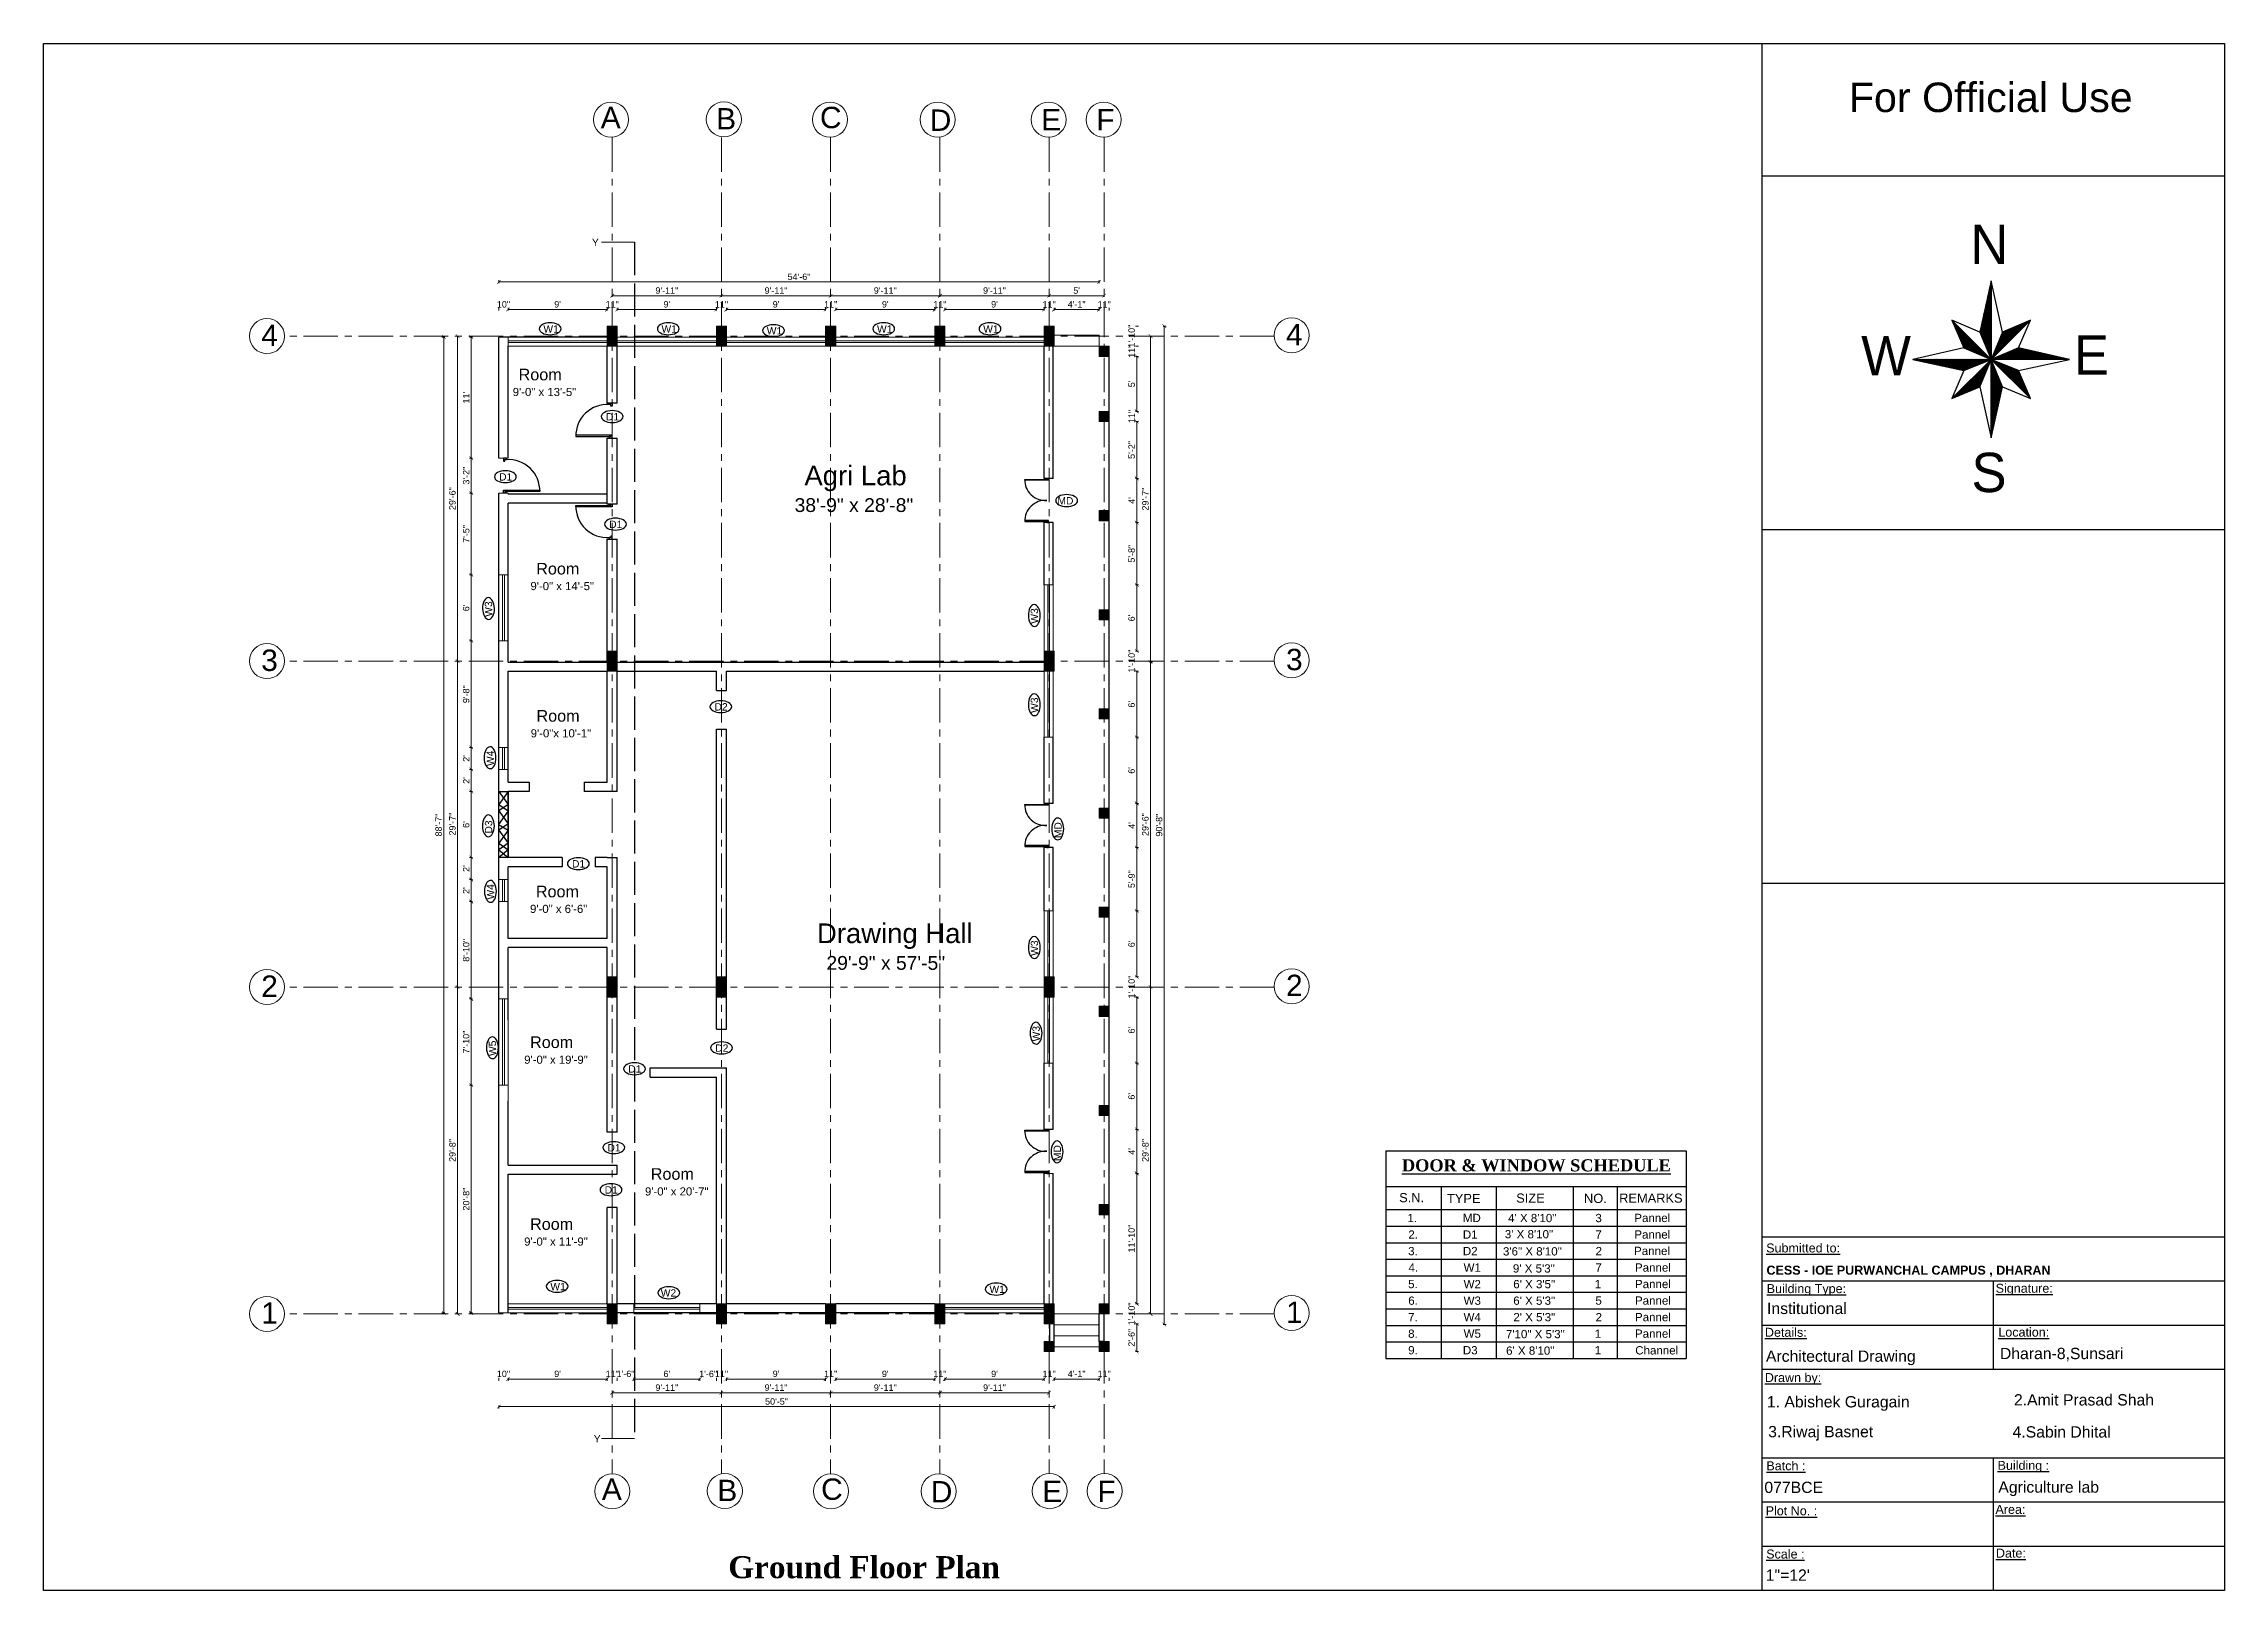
# Model space of a CAD drawing. Header units: inches. Extents: x -6800 to 96653, y -25814 to 17379.
# Drawn here: x 14817 to 17193, y -12926 to -11241 of the extents above; entities that cross this region are included whole.
import ezdxf

# ---------------------------------------------------------------- set-up
doc = ezdxf.new("R2010")
doc.units = ezdxf.units.IN
doc.header["$MEASUREMENT"] = 0
doc.header["$PDMODE"] = 34
doc.linetypes.add('ACAD_ISO02W100', pattern=[15, 12, -3])
doc.linetypes.add('CENTER', pattern=[2, 1.25, -0.25, 0.25, -0.25])
for name, color, linetype, lineweight in [('Cent line', 54, 'CENTER', 9), ('dimension', 50, 'Continuous', 20), ('dimension @ 1', 50, 'Continuous', 20), ('Door', 20, 'Continuous', 20), ('Page Format', 7, 'Continuous', 25), ('passage', 42, 'Continuous', 20), ('Sec line', 7, 'ACAD_ISO02W100', 13), ('Stairs', 60, 'Continuous', 13), ('text', 31, 'Continuous', 13), ('Wall', 90, 'Continuous', 30), ('Win ele', 211, 'Continuous', 15), ('Window', 140, 'Continuous', 13)]:
    doc.layers.add(name, color=color, linetype=linetype, lineweight=lineweight)
doc.styles.add('GOTHICE', font='gothice')
doc.styles.add('MtXpl_Times_New_Roma', font='timesbd.ttf')
doc.styles.get("Standard").update_dxf_attribs({"font": 'arial.ttf'})
doc.dimstyles.get("Standard").update_dxf_attribs({"dimtxt": 7, "dimasz": 4, "dimexe": 2, "dimexo": 2, "dimgap": 2, "dimtad": 1, "dimdec": 0, "dimzin": 0, "dimdsep": 46, "dimlunit": 4, "dimtxsty": 'Standard', "dimblk": 'ARCHTICK', "dimcen": 0.25, "dimclrd": 256, "dimclre": 256, "dimclrt": 256, "dimadec": 0, "dimazin": 0, "dimtfac": 1, "dimtdec": 0, "dimtofl": 0, "dimtmove": 0, "dimatfit": 3, "dimfxl": 1, "dimfxlon": 1, "dimtolj": 1, "dimtzin": 0, "dimlwd": -1, "dimlwe": -1, "dimarcsym": 1})

msp = doc.modelspace()

# ---------------------------------------------------------------- texts
at = {"transparency": 33554687, "style": 'GOTHICE'}
for s, p in [('N', (16916.3, -11480.9)), ('W', (16797.3, -11602.2)), ('E', (17029, -11601.3)), ('S', (16917.4, -11729.3))]:
    msp.add_text(s, height=42.9, dxfattribs=at).set_placement(p)
at = {"linetype": 'Continuous', "lineweight": 25}
for s, p in [('Y', (15414.4, -11461.3)), ('W1', (15361.5, -11555.6)), ('W1', (15490.2, -11555.6)), ('W1', (15604.9, -11557.6)), ('W1', (15725, -11555.6)), ('W1', (15840.7, -11555.6)), ('D1', (15429.7, -11651.2)), ('D1', (15313.3, -11716.7)), ('MD', (15921.6, -11742.7)), ('D1', (15433.2, -11768.4)), ('D2', (15548, -11967.2)), ('D1', (15392.7, -12138.2)), ('D2', (15548.8, -12338.9)), ('D1', (15454, -12361.6)), ('D1', (15431.3, -12447.5)), ('D1', (15428.3, -12493.4)), ('W1', (15369.1, -12598.6)), ('W2', (15489.4, -12605.6)), ('W1', (15847.5, -12601.6)), ('Y', (15416.4, -12764.5))]:
    msp.add_text(s, height=8, dxfattribs=at).set_placement(p)
for s, rotation, p in [('W3', 91.0698, (15305.9, -11865)), ('W3', 91.0698, (15900.7, -11872.5)), ('W3', 91.0698, (15900.7, -11969.7)), ('W4', 91.0698, (15307.8, -12027.5)), ('D3', 90, (15305.8, -12101.2)), ('MD', 90, (15926.2, -12106.2)), ('W4', 91.0698, (15308.1, -12173)), ('W3', 91.0698, (15900.7, -12234.3)), ('W5', 91.0698, (15310.2, -12343.4)), ('W3', 91.0698, (15902.6, -12327.5)), ('MD', 90, (15925.4, -12457.9))]:
    msp.add_text(s, height=8, rotation=rotation, dxfattribs=at).set_placement(p)
at = {"lineweight": 25, "transparency": 33554687, "style": 'MtXpl_Times_New_Roma'}
msp.add_text('%%UDOOR & WINDOW SCHEDULE', height=13.2, dxfattribs=at).set_placement((16296.9, -12469.2))
at = {"lineweight": 25, "transparency": 33554687}
for s, height, p in [('S.N.', 10, (16293.9, -12502.8)), ('TYPE', 10, (16346, -12503.7)), ('SIZE', 10, (16421.4, -12503.3)), ('NO.', 10, (16495.3, -12503.6)), ('REMARKS', 10, (16533.6, -12503.3)), ('1.', 9, (16302.9, -12524.5)), ('MD', 9, (16363.3, -12524.4)), ('4\' X 8\'10"', 9, (16412.6, -12524.5)), ('3', 9, (16507.7, -12524.5)), ('Pannel', 9, (16550.1, -12524.4)), ('2.', 9, (16303.9, -12542.5)), ('D1', 9, (16363.3, -12542.5)), ('3\' X 8\'10"', 9, (16409, -12542.1)), ('7', 9, (16507.7, -12542.4)), ('Pannel', 9, (16550.1, -12542.4)), ('3.', 9, (16303.7, -12560.5)), ('D2', 9, (16363.3, -12560.5)), ('3\'6" X 8\'10"', 9, (16407, -12560.8)), ('2', 9, (16507.9, -12560.5)), ('Pannel', 9, (16549.8, -12560.3)), ('Pannel', 9, (16550.8, -12578.4)), ('5.', 9, (16303.7, -12596.4)), ('4.', 9, (16304.1, -12578.4)), ('W1', 9, (16364.1, -12578.5)), ('W2', 9, (16364.1, -12596.5)), ('9\' X 5\'3"', 9, (16417.8, -12579.4)), ('6\' X 3\'5"', 9, (16418.2, -12596.5)), ('1', 9, (16506.9, -12596.5)), ('7', 9, (16507.7, -12578.4)), ('Pannel', 9, (16550.8, -12596.4)), ('6.', 9, (16303.8, -12614.5)), ('W3', 9, (16364.1, -12614.5)), ('6\' X 5\'3"', 9, (16418.2, -12614.5)), ('5', 9, (16507.7, -12614.4)), ('Pannel', 9, (16550.8, -12614.4)), ('7.', 9, (16303.7, -12632.4)), ('W4', 9, (16364.1, -12632.4)), ('2\' X 5\'3"', 9, (16418.3, -12632.5)), ('2', 9, (16507.9, -12632.5)), ('Pannel', 9, (16550.8, -12632.4)), ('8.', 9, (16303.7, -12650.5)), ('9.', 9, (16303.7, -12668.5)), ('W5', 9, (16364.1, -12650.4)), ('D3', 9, (16363.3, -12668.5)), ('7\'10" X 5\'3"', 9, (16410.2, -12650.9)), ('6\' X 8\'10"', 9, (16410.4, -12668.9)), ('1', 9, (16506.9, -12650.5)), ('1', 9, (16506.9, -12668.5)), ('Pannel', 9, (16550.8, -12650.4)), ('Channel', 9, (16551.1, -12668.6))]:
    msp.add_text(s, height=height, dxfattribs=at).set_placement(p)
at = {"linetype": 'Continuous', "lineweight": 25, "style": 'MtXpl_Times_New_Roma'}
msp.add_text('Ground Floor Plan', height=24, dxfattribs=at).set_placement((15562.9, -12912.3))
at = {"layer": 'Page Format', "attachment_point": 1}
for s, width, gutter_width, insert, char_height in [('For Official Use', 475.224, 160.7, (16783.8, -11283.2), 32.134), ('{\\LSubmitted to:}', 129.617, 2.59, (16693.8, -12547.7), 9.774), ('{\\LBuilding Type:}', 129.617, 2.59, (16694.3, -12592), 9.774), ('{\\fArial|b1|i0|c0|p34;CESS - IOE PURWANCHAL CAMPUS , DHARAN}', 347.688, 2.59, (16694.1, -12571.9), 9.774), ('{\\LSignature:}', 129.617, 2.59, (16943.8, -12591.6), 9.774), ('Institutional', 181.745, 61.4, (16694.7, -12612.3), 12.289), ('{\\LDetails:}', 129.617, 2.59, (16692.4, -12639.6), 9.774), ('{\\LLocation:}', 129.617, 2.59, (16946.7, -12639.4), 9.774), ('Architectural Drawing', 181.745, 61.4, (16693.5, -12664.3), 12.289), ('Dharan-8,Sunsari', 181.745, 61.4, (16948.4, -12661.4), 12.289), ('{\\LDrawn by:}', 129.617, 2.59, (16692.3, -12688.9), 9.774), ('2.Amit Prasad Shah', 181.745, 61.4, (16963.7, -12711.9), 12.289), ('1. Abishek Guragain', 181.745, 61.4, (16694.5, -12714), 12.289), ('3.Riwaj Basnet', 181.745, 61.4, (16695.9, -12746.5), 12.289), ('4.Sabin Dhital', 181.745, 61.4, (16962.2, -12746.8), 12.289), ('{\\LBatch :}', 129.617, 2.59, (16694, -12785), 9.774), ('{\\LBuilding :}', 129.617, 2.59, (16945.9, -12784.5), 9.774), ('Agriculture lab', 181.745, 61.4, (16946.7, -12806.9), 12.289), ('077BCE', 181.745, 61.4, (16691.8, -12807.2), 12.29), ('{\\LPlot No. :}', 129.617, 2.59, (16693.2, -12834), 9.774), ('{\\LArea:}', 129.617, 2.59, (16943.6, -12832.5), 9.77), ('{\\LScale :}', 129.617, 2.59, (16693.8, -12881.1), 9.774), ('{\\LDate:}', 129.617, 2.59, (16944.1, -12880.1), 9.77), ('1"=12\'', 181.745, 61.4, (16693.3, -12902.8), 12.29)]:
    msp.add_mtext_dynamic_manual_height_columns(s, width=width, gutter_width=gutter_width, heights=[0], dxfattribs=dict(at, insert=insert, char_height=char_height))
at = {"layer": 'text', "attachment_point": 1}
for s, width, gutter_width, insert, char_height in [('A', 337.778, 5.82, (15424, -11309.6), 23.3), ('C', 337.778, 5.82, (15662.9, -11309.6), 23.3), ('B', 337.778, 5.82, (15549.8, -11311), 23.3), ('D', 337.778, 5.82, (15782.5, -11312.5), 23.3), ('E', 337.778, 5.82, (15903.9, -11312.1), 23.3), ('F', 337.778, 5.82, (15963.9, -11312.1), 23.3), ('4', 21.446, 1, (15054.1, -11546.8), 23.3), ('4', 21.446, 1, (16170.6, -11546), 23.3), ('9\'-0" x 13\'-5"', 441.104, 2.22, (15328.1, -11615.8), 8.861), ('Room', 627.683, 3.15, (15334.5, -11594.9), 12.61), ('Agri Lab', 1066.132, 5.35, (15645.9, -11700.5), 21.42), ('38\'-9" x 28\'-8"', 749.224, 3.76, (15635.2, -11735.9), 15.051), ('Room', 627.683, 3.15, (15353.7, -11806.4), 12.61), ('9\'-0" x 14\'-5"', 441.104, 2.22, (15347.4, -11827.2), 8.861), ('3', 21.446, 1, (15054.1, -11900.8), 23.3), ('3', 21.446, 1, (16170.6, -11900), 23.3), ('Room', 627.683, 3.15, (15354, -11966.7), 12.61), ('9\'-0"x 10\'-1"', 441.104, 2.22, (15347.7, -11987.6), 8.861), ('Room', 627.683, 3.15, (15353.3, -12158), 12.61), ('9\'-0" x 6\'-6"', 441.104, 2.22, (15347, -12178.8), 8.861), ('Drawing Hall', 1066.132, 5.35, (15659.6, -12199.1), 21.417), ('29\'-9" x 57\'-5"', 749.224, 3.76, (15669.9, -12234.6), 15.051), ('2', 21.446, 1, (15054.1, -12255.8), 23.3), ('2', 21.446, 1, (16170.6, -12255), 23.3), ('Room', 627.683, 3.15, (15347, -12322.2), 12.61), ('9\'-0" x 19\'-9"', 441.104, 2.22, (15340.6, -12343.1), 8.861), ('Room', 627.683, 3.15, (15478.5, -12465.7), 12.61), ('9\'-0" x 20\'-7"', 441.104, 2.22, (15472.2, -12486.6), 8.861), ('Room', 627.683, 3.15, (15347, -12520.3), 12.61), ('9\'-0" x 11\'-9"', 441.104, 2.22, (15340.6, -12541.2), 8.861), ('1', 21.446, 1, (15054.1, -12611.8), 23.3), ('1', 21.446, 1, (16170.6, -12611), 23.3), ('A', 337.778, 5.82, (15425.2, -12803.7), 23.3), ('B', 337.778, 5.82, (15551, -12805.1), 23.3), ('C', 337.778, 5.82, (15664.1, -12803.7), 23.3), ('D', 337.778, 5.82, (15783.6, -12806.5), 23.3), ('E', 337.778, 5.82, (15905.1, -12806.1), 23.3), ('F', 337.778, 5.82, (15965.1, -12806.1), 23.3)]:
    msp.add_mtext_dynamic_manual_height_columns(s, width=width, gutter_width=gutter_width, heights=[0], dxfattribs=dict(at, insert=insert, char_height=char_height))

# ---------------------------------------------------------------- blocks, each defined once
blk = doc.blocks.new('*D717')
at = {"layer": 'Defpoints', "color": 0, "transparency": 16777216}
for p in [(15323, -11530.4), (15313, -11560.4), (15323, -11560.4)]:
    blk.add_point(p, dxfattribs=at)
at = {"layer": 'dimension', "transparency": 16777216}
for p, q in [((15313, -11531.6), (15313, -11528.4)), ((15323, -11531.6), (15323, -11528.4))]:
    blk.add_line(p, q, dxfattribs=at)
at = {"layer": 'dimension', "transparency": 16777216, "insert": (15318, -11524.8), "char_height": 7, "attachment_point": 5}
blk.add_mtext('\\A1;10"', dxfattribs=at)
blk = doc.blocks.new('_ArchTick')
at = {"color": 0, "linetype": 'ByBlock', "const_width": 0.15}
blk.add_lwpolyline([(-0.5, -0.5), (0.5, 0.5)], dxfattribs=at)
blk = doc.blocks.new('*D716')
at = {"layer": 'Defpoints', "color": 0, "transparency": 16777216}
for p in [(15431, -11530.4), (15323, -11560.4), (15431, -11548.4)]:
    blk.add_point(p, dxfattribs=at)
at = {"layer": 'dimension', "transparency": 16777216}
for p, q in [((15323, -11531.6), (15323, -11528.4)), ((15323, -11530.4), (15431, -11530.4)), ((15431, -11531.6), (15431, -11528.4))]:
    blk.add_line(p, q, dxfattribs=at)
at = {"layer": 'dimension', "transparency": 16777216, "xscale": 4, "yscale": 4, "zscale": 4}
for p, rotation in [((15323, -11530.4), 179.9999999998958), ((15431, -11530.4), 359.9999999998958)]:
    blk.add_blockref('_ArchTick', p, dxfattribs=dict(at, rotation=rotation))
at = {"layer": 'dimension', "transparency": 16777216, "insert": (15377, -11524.8), "char_height": 7, "attachment_point": 5}
blk.add_mtext("\\A1;9'", dxfattribs=at)
blk = doc.blocks.new('*D715')
at = {"layer": 'Defpoints', "color": 0, "transparency": 16777216}
for p in [(15442, -11530.4), (15431, -11548.4), (15442, -11548.4)]:
    blk.add_point(p, dxfattribs=at)
at = {"layer": 'dimension', "transparency": 16777216}
for p, q in [((15431, -11531.6), (15431, -11528.4)), ((15442, -11531.6), (15442, -11528.4))]:
    blk.add_line(p, q, dxfattribs=at)
at = {"layer": 'dimension', "transparency": 16777216, "insert": (15436.5, -11524.8), "char_height": 7, "attachment_point": 5}
blk.add_mtext('\\A1;11"', dxfattribs=at)
blk = doc.blocks.new('*D714')
at = {"layer": 'Defpoints', "color": 0, "transparency": 16777216}
for p in [(15550, -11530.4), (15442, -11548.4), (15550, -11548.4)]:
    blk.add_point(p, dxfattribs=at)
at = {"layer": 'dimension', "transparency": 16777216}
for p, q in [((15442, -11531.6), (15442, -11528.4)), ((15442, -11530.4), (15550, -11530.4)), ((15550, -11531.6), (15550, -11528.4))]:
    blk.add_line(p, q, dxfattribs=at)
at = {"layer": 'dimension', "transparency": 16777216, "xscale": 4, "yscale": 4, "zscale": 4}
for p, rotation in [((15442, -11530.4), 179.9999999998958), ((15550, -11530.4), 359.9999999998958)]:
    blk.add_blockref('_ArchTick', p, dxfattribs=dict(at, rotation=rotation))
at = {"layer": 'dimension', "transparency": 16777216, "insert": (15496, -11524.8), "char_height": 7, "attachment_point": 5}
blk.add_mtext("\\A1;9'", dxfattribs=at)
blk = doc.blocks.new('*D713')
at = {"layer": 'Defpoints', "color": 0, "transparency": 16777216}
for p in [(15561, -11530.4), (15550, -11548.4), (15561, -11548.4)]:
    blk.add_point(p, dxfattribs=at)
at = {"layer": 'dimension', "transparency": 16777216}
for p, q in [((15550, -11531.6), (15550, -11528.4)), ((15561, -11531.6), (15561, -11528.4))]:
    blk.add_line(p, q, dxfattribs=at)
at = {"layer": 'dimension', "transparency": 16777216, "insert": (15555.5, -11524.8), "char_height": 7, "attachment_point": 5}
blk.add_mtext('\\A1;11"', dxfattribs=at)
blk = doc.blocks.new('*D712')
at = {"layer": 'Defpoints', "color": 0, "transparency": 16777216}
for p in [(15669, -11530.4), (15561, -11548.4), (15669, -11548.4)]:
    blk.add_point(p, dxfattribs=at)
at = {"layer": 'dimension', "transparency": 16777216}
for p, q in [((15561, -11531.6), (15561, -11528.4)), ((15561, -11530.4), (15669, -11530.4)), ((15669, -11531.6), (15669, -11528.4))]:
    blk.add_line(p, q, dxfattribs=at)
at = {"layer": 'dimension', "transparency": 16777216, "xscale": 4, "yscale": 4, "zscale": 4}
for p, rotation in [((15561, -11530.4), 179.9999999998958), ((15669, -11530.4), 359.9999999998958)]:
    blk.add_blockref('_ArchTick', p, dxfattribs=dict(at, rotation=rotation))
at = {"layer": 'dimension', "transparency": 16777216, "insert": (15615, -11524.8), "char_height": 7, "attachment_point": 5}
blk.add_mtext("\\A1;9'", dxfattribs=at)
blk = doc.blocks.new('*D711')
at = {"layer": 'Defpoints', "color": 0, "transparency": 16777216}
for p in [(15680, -11530.4), (15669, -11548.4), (15680, -11548.4)]:
    blk.add_point(p, dxfattribs=at)
at = {"layer": 'dimension', "transparency": 16777216}
for p, q in [((15669, -11531.6), (15669, -11528.4)), ((15680, -11531.6), (15680, -11528.4))]:
    blk.add_line(p, q, dxfattribs=at)
at = {"layer": 'dimension', "transparency": 16777216, "insert": (15674.5, -11524.8), "char_height": 7, "attachment_point": 5}
blk.add_mtext('\\A1;11"', dxfattribs=at)
blk = doc.blocks.new('*D710')
at = {"layer": 'Defpoints', "color": 0, "transparency": 16777216}
for p in [(15788, -11530.4), (15680, -11548.4), (15788, -11548.4)]:
    blk.add_point(p, dxfattribs=at)
at = {"layer": 'dimension', "transparency": 16777216}
for p, q in [((15680, -11531.6), (15680, -11528.4)), ((15680, -11530.4), (15788, -11530.4)), ((15788, -11531.6), (15788, -11528.4))]:
    blk.add_line(p, q, dxfattribs=at)
at = {"layer": 'dimension', "transparency": 16777216, "xscale": 4, "yscale": 4, "zscale": 4}
for p, rotation in [((15680, -11530.4), 179.9999999998958), ((15788, -11530.4), 359.9999999998958)]:
    blk.add_blockref('_ArchTick', p, dxfattribs=dict(at, rotation=rotation))
at = {"layer": 'dimension', "transparency": 16777216, "insert": (15734, -11524.8), "char_height": 7, "attachment_point": 5}
blk.add_mtext("\\A1;9'", dxfattribs=at)
blk = doc.blocks.new('*D709')
at = {"layer": 'Defpoints', "color": 0, "transparency": 16777216}
for p in [(15799, -11530.4), (15788, -11548.4), (15799, -11548.4)]:
    blk.add_point(p, dxfattribs=at)
at = {"layer": 'dimension', "transparency": 16777216}
for p, q in [((15788, -11531.6), (15788, -11528.4)), ((15799, -11531.6), (15799, -11528.4))]:
    blk.add_line(p, q, dxfattribs=at)
at = {"layer": 'dimension', "transparency": 16777216, "insert": (15793.5, -11524.8), "char_height": 7, "attachment_point": 5}
blk.add_mtext('\\A1;11"', dxfattribs=at)
blk = doc.blocks.new('*D708')
at = {"layer": 'Defpoints', "color": 0, "transparency": 16777216}
for p in [(15907, -11530.4), (15799, -11548.4), (15907, -11548.4)]:
    blk.add_point(p, dxfattribs=at)
at = {"layer": 'dimension', "transparency": 16777216}
for p, q in [((15799, -11531.6), (15799, -11528.4)), ((15799, -11530.4), (15907, -11530.4)), ((15907, -11531.6), (15907, -11528.4))]:
    blk.add_line(p, q, dxfattribs=at)
at = {"layer": 'dimension', "transparency": 16777216, "xscale": 4, "yscale": 4, "zscale": 4}
for p, rotation in [((15799, -11530.4), 179.9999999998958), ((15907, -11530.4), 359.9999999998958)]:
    blk.add_blockref('_ArchTick', p, dxfattribs=dict(at, rotation=rotation))
at = {"layer": 'dimension', "transparency": 16777216, "insert": (15853, -11524.8), "char_height": 7, "attachment_point": 5}
blk.add_mtext("\\A1;9'", dxfattribs=at)
blk = doc.blocks.new('*D707')
at = {"layer": 'Defpoints', "color": 0, "transparency": 16777216}
for p in [(15918, -11530.4), (15907, -11548.4), (15918, -11548.4)]:
    blk.add_point(p, dxfattribs=at)
at = {"layer": 'dimension', "transparency": 16777216}
for p, q in [((15907, -11531.6), (15907, -11528.4)), ((15918, -11531.6), (15918, -11528.4))]:
    blk.add_line(p, q, dxfattribs=at)
at = {"layer": 'dimension', "transparency": 16777216, "insert": (15912.5, -11524.8), "char_height": 7, "attachment_point": 5}
blk.add_mtext('\\A1;11"', dxfattribs=at)
blk = doc.blocks.new('*D706')
at = {"layer": 'Defpoints', "color": 0, "transparency": 16777216}
for p in [(15967, -11530.4), (15918, -11548.4), (15967, -11558.4)]:
    blk.add_point(p, dxfattribs=at)
at = {"layer": 'dimension', "transparency": 16777216}
for p, q in [((15918, -11531.6), (15918, -11528.4)), ((15918, -11530.4), (15967, -11530.4)), ((15967, -11531.6), (15967, -11528.4))]:
    blk.add_line(p, q, dxfattribs=at)
at = {"layer": 'dimension', "transparency": 16777216, "xscale": 4, "yscale": 4, "zscale": 4}
for p, rotation in [((15918, -11530.4), 179.9999999998958), ((15967, -11530.4), 359.9999999998958)]:
    blk.add_blockref('_ArchTick', p, dxfattribs=dict(at, rotation=rotation))
at = {"layer": 'dimension', "transparency": 16777216, "insert": (15942.5, -11524.8), "char_height": 7, "attachment_point": 5}
blk.add_mtext('\\A1;4\'-1"', dxfattribs=at)
blk = doc.blocks.new('*D705')
at = {"layer": 'Defpoints', "color": 0, "transparency": 16777216}
for p in [(15978, -11530.4), (15967, -11558.4), (15978, -11570.4)]:
    blk.add_point(p, dxfattribs=at)
at = {"layer": 'dimension', "transparency": 16777216}
for p, q in [((15967, -11531.6), (15967, -11528.4)), ((15978, -11531.6), (15978, -11528.4))]:
    blk.add_line(p, q, dxfattribs=at)
at = {"layer": 'dimension', "transparency": 16777216, "insert": (15972.5, -11524.8), "char_height": 7, "attachment_point": 5}
blk.add_mtext('\\A1;11"', dxfattribs=at)
blk = doc.blocks.new('*D704')
at = {"layer": 'Defpoints', "color": 0, "transparency": 16777216}
for p in [(15555.5, -11515.4), (15436.5, -11548.4), (15555.5, -11548.4)]:
    blk.add_point(p, dxfattribs=at)
at = {"layer": 'dimension', "transparency": 16777216}
for p, q in [((15436.5, -11516.6), (15436.5, -11513.4)), ((15436.5, -11515.4), (15555.5, -11515.4)), ((15555.5, -11516.6), (15555.5, -11513.4))]:
    blk.add_line(p, q, dxfattribs=at)
at = {"layer": 'dimension', "transparency": 16777216, "xscale": 4, "yscale": 4, "zscale": 4, "rotation": 180}
blk.add_blockref('_ArchTick', (15436.5, -11515.4), dxfattribs=at)
at = {"layer": 'dimension', "transparency": 16777216, "xscale": 4, "yscale": 4, "zscale": 4}
blk.add_blockref('_ArchTick', (15555.5, -11515.4), dxfattribs=at)
at = {"layer": 'dimension', "transparency": 16777216, "insert": (15496, -11509.8), "char_height": 7, "attachment_point": 5}
blk.add_mtext('\\A1;9\'-11"', dxfattribs=at)
blk = doc.blocks.new('*D703')
at = {"layer": 'Defpoints', "color": 0, "transparency": 16777216}
for p in [(15674.5, -11515.4), (15555.5, -11548.4), (15674.5, -11548.4)]:
    blk.add_point(p, dxfattribs=at)
at = {"layer": 'dimension', "transparency": 16777216}
for p, q in [((15555.5, -11516.6), (15555.5, -11513.4)), ((15555.5, -11515.4), (15674.5, -11515.4)), ((15674.5, -11516.6), (15674.5, -11513.4))]:
    blk.add_line(p, q, dxfattribs=at)
at = {"layer": 'dimension', "transparency": 16777216, "xscale": 4, "yscale": 4, "zscale": 4, "rotation": 180}
blk.add_blockref('_ArchTick', (15555.5, -11515.4), dxfattribs=at)
at = {"layer": 'dimension', "transparency": 16777216, "xscale": 4, "yscale": 4, "zscale": 4}
blk.add_blockref('_ArchTick', (15674.5, -11515.4), dxfattribs=at)
at = {"layer": 'dimension', "transparency": 16777216, "insert": (15615, -11509.8), "char_height": 7, "attachment_point": 5}
blk.add_mtext('\\A1;9\'-11"', dxfattribs=at)
blk = doc.blocks.new('*D702')
at = {"layer": 'Defpoints', "color": 0, "transparency": 16777216}
for p in [(15793.5, -11515.4), (15674.5, -11548.4), (15793.5, -11548.4)]:
    blk.add_point(p, dxfattribs=at)
at = {"layer": 'dimension', "transparency": 16777216}
for p, q in [((15674.5, -11516.6), (15674.5, -11513.4)), ((15674.5, -11515.4), (15793.5, -11515.4)), ((15793.5, -11516.6), (15793.5, -11513.4))]:
    blk.add_line(p, q, dxfattribs=at)
at = {"layer": 'dimension', "transparency": 16777216, "xscale": 4, "yscale": 4, "zscale": 4, "rotation": 180}
blk.add_blockref('_ArchTick', (15674.5, -11515.4), dxfattribs=at)
at = {"layer": 'dimension', "transparency": 16777216, "xscale": 4, "yscale": 4, "zscale": 4}
blk.add_blockref('_ArchTick', (15793.5, -11515.4), dxfattribs=at)
at = {"layer": 'dimension', "transparency": 16777216, "insert": (15734, -11509.8), "char_height": 7, "attachment_point": 5}
blk.add_mtext('\\A1;9\'-11"', dxfattribs=at)
blk = doc.blocks.new('*D701')
at = {"layer": 'Defpoints', "color": 0, "transparency": 16777216}
for p in [(15912.5, -11515.4), (15793.5, -11548.4), (15912.5, -11548.4)]:
    blk.add_point(p, dxfattribs=at)
at = {"layer": 'dimension', "transparency": 16777216}
for p, q in [((15793.5, -11516.6), (15793.5, -11513.4)), ((15793.5, -11515.4), (15912.5, -11515.4)), ((15912.5, -11516.6), (15912.5, -11513.4))]:
    blk.add_line(p, q, dxfattribs=at)
at = {"layer": 'dimension', "transparency": 16777216, "xscale": 4, "yscale": 4, "zscale": 4, "rotation": 180}
blk.add_blockref('_ArchTick', (15793.5, -11515.4), dxfattribs=at)
at = {"layer": 'dimension', "transparency": 16777216, "xscale": 4, "yscale": 4, "zscale": 4}
blk.add_blockref('_ArchTick', (15912.5, -11515.4), dxfattribs=at)
at = {"layer": 'dimension', "transparency": 16777216, "insert": (15853, -11509.8), "char_height": 7, "attachment_point": 5}
blk.add_mtext('\\A1;9\'-11"', dxfattribs=at)
blk = doc.blocks.new('*D700')
at = {"layer": 'Defpoints', "color": 0, "transparency": 16777216}
for p in [(15972.5, -11515.4), (15912.5, -11548.4), (15972.5, -11570.4)]:
    blk.add_point(p, dxfattribs=at)
at = {"layer": 'dimension', "transparency": 16777216}
for p, q in [((15912.5, -11516.6), (15912.5, -11513.4)), ((15912.5, -11515.4), (15972.5, -11515.4)), ((15972.5, -11516.6), (15972.5, -11513.4))]:
    blk.add_line(p, q, dxfattribs=at)
at = {"layer": 'dimension', "transparency": 16777216, "xscale": 4, "yscale": 4, "zscale": 4, "rotation": 180}
blk.add_blockref('_ArchTick', (15912.5, -11515.4), dxfattribs=at)
at = {"layer": 'dimension', "transparency": 16777216, "xscale": 4, "yscale": 4, "zscale": 4}
blk.add_blockref('_ArchTick', (15972.5, -11515.4), dxfattribs=at)
at = {"layer": 'dimension', "transparency": 16777216, "insert": (15942.5, -11509.8), "char_height": 7, "attachment_point": 5}
blk.add_mtext("\\A1;5'", dxfattribs=at)
blk = doc.blocks.new('*D699')
at = {"layer": 'Defpoints', "color": 0, "transparency": 16777216}
for p in [(15967, -11500.4), (15313, -11560.4), (15967, -11558.4)]:
    blk.add_point(p, dxfattribs=at)
at = {"layer": 'dimension', "transparency": 16777216}
for p, q in [((15313, -11501.6), (15313, -11498.4)), ((15967, -11501.6), (15967, -11498.4)), ((15313, -11500.4), (15967, -11500.4))]:
    blk.add_line(p, q, dxfattribs=at)
at = {"layer": 'dimension', "transparency": 16777216, "xscale": 4, "yscale": 4, "zscale": 4, "rotation": 180}
blk.add_blockref('_ArchTick', (15313, -11500.4), dxfattribs=at)
at = {"layer": 'dimension', "transparency": 16777216, "xscale": 4, "yscale": 4, "zscale": 4}
blk.add_blockref('_ArchTick', (15967, -11500.4), dxfattribs=at)
at = {"layer": 'dimension', "transparency": 16777216, "insert": (15640, -11494.8), "char_height": 7, "attachment_point": 5}
blk.add_mtext('\\A1;54\'-6"', dxfattribs=at)
blk = doc.blocks.new('*D698')
at = {"layer": 'Defpoints', "color": 0, "transparency": 16777216}
for p in [(15918, -11548.4), (15918, -11570.4), (16008, -11570.4)]:
    blk.add_point(p, dxfattribs=at)
at = {"layer": 'dimension', "transparency": 16777216}
for p, q in [((16006.8, -11548.4), (16010, -11548.4)), ((16006.8, -11570.4), (16010, -11570.4))]:
    blk.add_line(p, q, dxfattribs=at)
at = {"layer": 'dimension', "transparency": 16777216, "insert": (16002.4, -11559.4), "char_height": 7, "attachment_point": 5, "rotation": 90}
blk.add_mtext('\\A1;1\'-10"', dxfattribs=at)
blk = doc.blocks.new('*D697')
at = {"layer": 'Defpoints', "color": 0, "transparency": 16777216}
for p in [(15918, -11570.4), (15978, -11581.4), (16008, -11581.4)]:
    blk.add_point(p, dxfattribs=at)
at = {"layer": 'dimension', "transparency": 16777216}
for p, q in [((16006.8, -11570.4), (16010, -11570.4)), ((16006.8, -11581.4), (16010, -11581.4))]:
    blk.add_line(p, q, dxfattribs=at)
at = {"layer": 'dimension', "transparency": 16777216, "insert": (16002.5, -11575.9), "char_height": 7, "attachment_point": 5, "rotation": 90}
blk.add_mtext('\\A1;11"', dxfattribs=at)
blk = doc.blocks.new('*D696')
at = {"layer": 'Defpoints', "color": 0, "transparency": 16777216}
for p in [(15978, -11581.4), (15978, -11641.4), (16008, -11641.4)]:
    blk.add_point(p, dxfattribs=at)
at = {"layer": 'dimension', "transparency": 16777216}
for p, q in [((16006.8, -11581.4), (16010, -11581.4)), ((16008, -11581.4), (16008, -11641.4)), ((16006.8, -11641.4), (16010, -11641.4))]:
    blk.add_line(p, q, dxfattribs=at)
at = {"layer": 'dimension', "transparency": 16777216, "xscale": 4, "yscale": 4, "zscale": 4}
for p, rotation in [((16008, -11581.4), 90), ((16008, -11641.4), 270)]:
    blk.add_blockref('_ArchTick', p, dxfattribs=dict(at, rotation=rotation))
at = {"layer": 'dimension', "transparency": 16777216, "insert": (16002.5, -11611.4), "char_height": 7, "attachment_point": 5, "rotation": 90}
blk.add_mtext("\\A1;5'", dxfattribs=at)
blk = doc.blocks.new('*D695')
at = {"layer": 'Defpoints', "color": 0, "transparency": 16777216}
for p in [(15978, -11641.4), (15978, -11652.4), (16008, -11652.4)]:
    blk.add_point(p, dxfattribs=at)
at = {"layer": 'dimension', "transparency": 16777216}
for p, q in [((16006.8, -11641.4), (16010, -11641.4)), ((16006.8, -11652.4), (16010, -11652.4))]:
    blk.add_line(p, q, dxfattribs=at)
at = {"layer": 'dimension', "transparency": 16777216, "insert": (16002.5, -11646.9), "char_height": 7, "attachment_point": 5, "rotation": 90}
blk.add_mtext('\\A1;11"', dxfattribs=at)
blk = doc.blocks.new('*D694')
at = {"layer": 'Defpoints', "color": 0, "transparency": 16777216}
for p in [(15978, -11652.4), (15917, -11714.4), (16008, -11714.4)]:
    blk.add_point(p, dxfattribs=at)
at = {"layer": 'dimension', "transparency": 16777216}
for p, q in [((16006.8, -11652.4), (16010, -11652.4)), ((16008, -11652.4), (16008, -11714.4)), ((16006.8, -11714.4), (16010, -11714.4))]:
    blk.add_line(p, q, dxfattribs=at)
at = {"layer": 'dimension', "transparency": 16777216, "xscale": 4, "yscale": 4, "zscale": 4}
for p, rotation in [((16008, -11652.4), 90), ((16008, -11714.4), 270)]:
    blk.add_blockref('_ArchTick', p, dxfattribs=dict(at, rotation=rotation))
at = {"layer": 'dimension', "transparency": 16777216, "insert": (16002.4, -11683.4), "char_height": 7, "attachment_point": 5, "rotation": 90}
blk.add_mtext('\\A1;5\'-2"', dxfattribs=at)
blk = doc.blocks.new('*D693')
at = {"layer": 'Defpoints', "color": 0, "transparency": 16777216}
for p in [(15917, -11714.4), (15917, -11762.4), (16008, -11762.4)]:
    blk.add_point(p, dxfattribs=at)
at = {"layer": 'dimension', "transparency": 16777216}
for p, q in [((16006.8, -11714.4), (16010, -11714.4)), ((16008, -11714.4), (16008, -11762.4)), ((16006.8, -11762.4), (16010, -11762.4))]:
    blk.add_line(p, q, dxfattribs=at)
at = {"layer": 'dimension', "transparency": 16777216, "xscale": 4, "yscale": 4, "zscale": 4}
for p, rotation in [((16008, -11714.4), 90), ((16008, -11762.4), 270)]:
    blk.add_blockref('_ArchTick', p, dxfattribs=dict(at, rotation=rotation))
at = {"layer": 'dimension', "transparency": 16777216, "insert": (16002.5, -11738.4), "char_height": 7, "attachment_point": 5, "rotation": 90}
blk.add_mtext("\\A1;4'", dxfattribs=at)
blk = doc.blocks.new('*D692')
at = {"layer": 'Defpoints', "color": 0, "transparency": 16777216}
for p in [(15917, -11762.4), (15917, -11830.4), (16008, -11830.4)]:
    blk.add_point(p, dxfattribs=at)
at = {"layer": 'dimension', "transparency": 16777216}
for p, q in [((16006.8, -11762.4), (16010, -11762.4)), ((16008, -11762.4), (16008, -11830.4)), ((16006.8, -11830.4), (16010, -11830.4))]:
    blk.add_line(p, q, dxfattribs=at)
at = {"layer": 'dimension', "transparency": 16777216, "xscale": 4, "yscale": 4, "zscale": 4}
for p, rotation in [((16008, -11762.4), 90), ((16008, -11830.4), 270)]:
    blk.add_blockref('_ArchTick', p, dxfattribs=dict(at, rotation=rotation))
at = {"layer": 'dimension', "transparency": 16777216, "insert": (16002.4, -11796.4), "char_height": 7, "attachment_point": 5, "rotation": 90}
blk.add_mtext('\\A1;5\'-8"', dxfattribs=at)
blk = doc.blocks.new('*D691')
at = {"layer": 'Defpoints', "color": 0, "transparency": 16777216}
for p in [(15917, -11830.4), (15918, -11902.4), (16008, -11902.4)]:
    blk.add_point(p, dxfattribs=at)
at = {"layer": 'dimension', "transparency": 16777216}
for p, q in [((16006.8, -11830.4), (16010, -11830.4)), ((16008, -11830.4), (16008, -11902.4)), ((16006.8, -11902.4), (16010, -11902.4))]:
    blk.add_line(p, q, dxfattribs=at)
at = {"layer": 'dimension', "transparency": 16777216, "xscale": 4, "yscale": 4, "zscale": 4}
for p, rotation in [((16008, -11830.4), 90), ((16008, -11902.4), 270)]:
    blk.add_blockref('_ArchTick', p, dxfattribs=dict(at, rotation=rotation))
at = {"layer": 'dimension', "transparency": 16777216, "insert": (16002.4, -11866.4), "char_height": 7, "attachment_point": 5, "rotation": 90}
blk.add_mtext("\\A1;6'", dxfattribs=at)
blk = doc.blocks.new('*D690')
at = {"layer": 'Defpoints', "color": 0, "transparency": 16777216}
for p in [(15918, -11902.4), (15918, -11924.4), (16008, -11924.4)]:
    blk.add_point(p, dxfattribs=at)
at = {"layer": 'dimension', "transparency": 16777216}
for p, q in [((16006.8, -11902.4), (16010, -11902.4)), ((16006.8, -11924.4), (16010, -11924.4))]:
    blk.add_line(p, q, dxfattribs=at)
at = {"layer": 'dimension', "transparency": 16777216, "insert": (16002.4, -11913.4), "char_height": 7, "attachment_point": 5, "rotation": 90}
blk.add_mtext('\\A1;1\'-10"', dxfattribs=at)
blk = doc.blocks.new('*D689')
at = {"layer": 'Defpoints', "color": 0, "transparency": 16777216}
for p in [(15918, -11924.4), (15917, -11996.4), (16008, -11996.4)]:
    blk.add_point(p, dxfattribs=at)
at = {"layer": 'dimension', "transparency": 16777216}
for p, q in [((16006.8, -11924.4), (16010, -11924.4)), ((16008, -11924.4), (16008, -11996.4)), ((16006.8, -11996.4), (16010, -11996.4))]:
    blk.add_line(p, q, dxfattribs=at)
at = {"layer": 'dimension', "transparency": 16777216, "xscale": 4, "yscale": 4, "zscale": 4}
for p, rotation in [((16008, -11924.4), 90), ((16008, -11996.4), 270)]:
    blk.add_blockref('_ArchTick', p, dxfattribs=dict(at, rotation=rotation))
at = {"layer": 'dimension', "transparency": 16777216, "insert": (16002.4, -11960.4), "char_height": 7, "attachment_point": 5, "rotation": 90}
blk.add_mtext("\\A1;6'", dxfattribs=at)
blk = doc.blocks.new('*D688')
at = {"layer": 'Defpoints', "color": 0, "transparency": 16777216}
for p in [(15917, -11996.4), (15917, -12068.4), (16008, -12068.4)]:
    blk.add_point(p, dxfattribs=at)
at = {"layer": 'dimension', "transparency": 16777216}
for p, q in [((16006.8, -11996.4), (16010, -11996.4)), ((16008, -11996.4), (16008, -12068.4)), ((16006.8, -12068.4), (16010, -12068.4))]:
    blk.add_line(p, q, dxfattribs=at)
at = {"layer": 'dimension', "transparency": 16777216, "xscale": 4, "yscale": 4, "zscale": 4}
for p, rotation in [((16008, -11996.4), 90), ((16008, -12068.4), 270)]:
    blk.add_blockref('_ArchTick', p, dxfattribs=dict(at, rotation=rotation))
at = {"layer": 'dimension', "transparency": 16777216, "insert": (16002.4, -12032.4), "char_height": 7, "attachment_point": 5, "rotation": 90}
blk.add_mtext("\\A1;6'", dxfattribs=at)
blk = doc.blocks.new('*D687')
at = {"layer": 'Defpoints', "color": 0, "transparency": 16777216}
for p in [(15917, -12068.4), (15917, -12116.4), (16008, -12116.4)]:
    blk.add_point(p, dxfattribs=at)
at = {"layer": 'dimension', "transparency": 16777216}
for p, q in [((16006.8, -12068.4), (16010, -12068.4)), ((16008, -12068.4), (16008, -12116.4)), ((16006.8, -12116.4), (16010, -12116.4))]:
    blk.add_line(p, q, dxfattribs=at)
at = {"layer": 'dimension', "transparency": 16777216, "xscale": 4, "yscale": 4, "zscale": 4}
for p, rotation in [((16008, -12068.4), 90), ((16008, -12116.4), 270)]:
    blk.add_blockref('_ArchTick', p, dxfattribs=dict(at, rotation=rotation))
at = {"layer": 'dimension', "transparency": 16777216, "insert": (16002.5, -12092.4), "char_height": 7, "attachment_point": 5, "rotation": 90}
blk.add_mtext("\\A1;4'", dxfattribs=at)
blk = doc.blocks.new('*D686')
at = {"layer": 'Defpoints', "color": 0, "transparency": 16777216}
for p in [(15917, -12116.4), (15917, -12185.4), (16008, -12185.4)]:
    blk.add_point(p, dxfattribs=at)
at = {"layer": 'dimension', "transparency": 16777216}
for p, q in [((16006.8, -12116.4), (16010, -12116.4)), ((16008, -12116.4), (16008, -12185.4)), ((16006.8, -12185.4), (16010, -12185.4))]:
    blk.add_line(p, q, dxfattribs=at)
at = {"layer": 'dimension', "transparency": 16777216, "xscale": 4, "yscale": 4, "zscale": 4}
for p, rotation in [((16008, -12116.4), 90), ((16008, -12185.4), 270)]:
    blk.add_blockref('_ArchTick', p, dxfattribs=dict(at, rotation=rotation))
at = {"layer": 'dimension', "transparency": 16777216, "insert": (16002.4, -12150.9), "char_height": 7, "attachment_point": 5, "rotation": 90}
blk.add_mtext('\\A1;5\'-9"', dxfattribs=at)
blk = doc.blocks.new('*D685')
at = {"layer": 'Defpoints', "color": 0, "transparency": 16777216}
for p in [(15917, -12185.4), (15918, -12257.4), (16008, -12257.4)]:
    blk.add_point(p, dxfattribs=at)
at = {"layer": 'dimension', "transparency": 16777216}
for p, q in [((16006.8, -12185.4), (16010, -12185.4)), ((16008, -12185.4), (16008, -12257.4)), ((16006.8, -12257.4), (16010, -12257.4))]:
    blk.add_line(p, q, dxfattribs=at)
at = {"layer": 'dimension', "transparency": 16777216, "xscale": 4, "yscale": 4, "zscale": 4}
for p, rotation in [((16008, -12185.4), 90), ((16008, -12257.4), 270)]:
    blk.add_blockref('_ArchTick', p, dxfattribs=dict(at, rotation=rotation))
at = {"layer": 'dimension', "transparency": 16777216, "insert": (16002.4, -12221.4), "char_height": 7, "attachment_point": 5, "rotation": 90}
blk.add_mtext("\\A1;6'", dxfattribs=at)
blk = doc.blocks.new('*D684')
at = {"layer": 'Defpoints', "color": 0, "transparency": 16777216}
for p in [(15918, -12257.4), (15918, -12279.4), (16008, -12279.4)]:
    blk.add_point(p, dxfattribs=at)
at = {"layer": 'dimension', "transparency": 16777216}
for p, q in [((16006.8, -12257.4), (16010, -12257.4)), ((16006.8, -12279.4), (16010, -12279.4))]:
    blk.add_line(p, q, dxfattribs=at)
at = {"layer": 'dimension', "transparency": 16777216, "insert": (16002.4, -12268.4), "char_height": 7, "attachment_point": 5, "rotation": 90}
blk.add_mtext('\\A1;1\'-10"', dxfattribs=at)
blk = doc.blocks.new('*D683')
at = {"layer": 'Defpoints', "color": 0, "transparency": 16777216}
for p in [(15918, -12279.4), (15917, -12351.4), (16008, -12351.4)]:
    blk.add_point(p, dxfattribs=at)
at = {"layer": 'dimension', "transparency": 16777216}
for p, q in [((16006.8, -12279.4), (16010, -12279.4)), ((16008, -12279.4), (16008, -12351.4)), ((16006.8, -12351.4), (16010, -12351.4))]:
    blk.add_line(p, q, dxfattribs=at)
at = {"layer": 'dimension', "transparency": 16777216, "xscale": 4, "yscale": 4, "zscale": 4}
for p, rotation in [((16008, -12279.4), 90), ((16008, -12351.4), 270)]:
    blk.add_blockref('_ArchTick', p, dxfattribs=dict(at, rotation=rotation))
at = {"layer": 'dimension', "transparency": 16777216, "insert": (16002.4, -12315.4), "char_height": 7, "attachment_point": 5, "rotation": 90}
blk.add_mtext("\\A1;6'", dxfattribs=at)
blk = doc.blocks.new('*D682')
at = {"layer": 'Defpoints', "color": 0, "transparency": 16777216}
for p in [(15917, -12351.4), (15917, -12423.4), (16008, -12423.4)]:
    blk.add_point(p, dxfattribs=at)
at = {"layer": 'dimension', "transparency": 16777216}
for p, q in [((16006.8, -12351.4), (16010, -12351.4)), ((16008, -12351.4), (16008, -12423.4)), ((16006.8, -12423.4), (16010, -12423.4))]:
    blk.add_line(p, q, dxfattribs=at)
at = {"layer": 'dimension', "transparency": 16777216, "xscale": 4, "yscale": 4, "zscale": 4}
for p, rotation in [((16008, -12351.4), 90), ((16008, -12423.4), 270)]:
    blk.add_blockref('_ArchTick', p, dxfattribs=dict(at, rotation=rotation))
at = {"layer": 'dimension', "transparency": 16777216, "insert": (16002.4, -12387.4), "char_height": 7, "attachment_point": 5, "rotation": 90}
blk.add_mtext("\\A1;6'", dxfattribs=at)
blk = doc.blocks.new('*D681')
at = {"layer": 'Defpoints', "color": 0, "transparency": 16777216}
for p in [(15917, -12423.4), (15917, -12471.4), (16008, -12471.4)]:
    blk.add_point(p, dxfattribs=at)
at = {"layer": 'dimension', "transparency": 16777216}
for p, q in [((16006.8, -12423.4), (16010, -12423.4)), ((16008, -12423.4), (16008, -12471.4)), ((16006.8, -12471.4), (16010, -12471.4))]:
    blk.add_line(p, q, dxfattribs=at)
at = {"layer": 'dimension', "transparency": 16777216, "xscale": 4, "yscale": 4, "zscale": 4}
for p, rotation in [((16008, -12423.4), 90), ((16008, -12471.4), 270)]:
    blk.add_blockref('_ArchTick', p, dxfattribs=dict(at, rotation=rotation))
at = {"layer": 'dimension', "transparency": 16777216, "insert": (16002.5, -12447.4), "char_height": 7, "attachment_point": 5, "rotation": 90}
blk.add_mtext("\\A1;4'", dxfattribs=at)
blk = doc.blocks.new('*D680')
at = {"layer": 'Defpoints', "color": 0, "transparency": 16777216}
for p in [(15917, -12471.4), (15918, -12613.4), (16008, -12613.4)]:
    blk.add_point(p, dxfattribs=at)
at = {"layer": 'dimension', "transparency": 16777216}
for p, q in [((16006.8, -12471.4), (16010, -12471.4)), ((16008, -12471.4), (16008, -12613.4)), ((16006.8, -12613.4), (16010, -12613.4))]:
    blk.add_line(p, q, dxfattribs=at)
at = {"layer": 'dimension', "transparency": 16777216, "xscale": 4, "yscale": 4, "zscale": 4}
for p, rotation in [((16008, -12471.4), 90), ((16008, -12613.4), 270)]:
    blk.add_blockref('_ArchTick', p, dxfattribs=dict(at, rotation=rotation))
at = {"layer": 'dimension', "transparency": 16777216, "insert": (16002.4, -12542.4), "char_height": 7, "attachment_point": 5, "rotation": 90}
blk.add_mtext('\\A1;11\'-10"', dxfattribs=at)
blk = doc.blocks.new('*D679')
at = {"layer": 'Defpoints', "color": 0, "transparency": 16777216}
for p in [(15918, -12613.4), (15918, -12635.4), (16008, -12635.4)]:
    blk.add_point(p, dxfattribs=at)
at = {"layer": 'dimension', "transparency": 16777216}
for p, q in [((16006.8, -12613.4), (16010, -12613.4)), ((16006.8, -12635.4), (16010, -12635.4))]:
    blk.add_line(p, q, dxfattribs=at)
at = {"layer": 'dimension', "transparency": 16777216, "insert": (16002.4, -12624.4), "char_height": 7, "attachment_point": 5, "rotation": 90}
blk.add_mtext('\\A1;1\'-10"', dxfattribs=at)
blk = doc.blocks.new('*D678')
at = {"layer": 'Defpoints', "color": 0, "transparency": 16777216}
for p in [(15918, -12635.4), (15918, -12665.4), (16008, -12665.4)]:
    blk.add_point(p, dxfattribs=at)
at = {"layer": 'dimension', "transparency": 16777216}
for p, q in [((16006.8, -12635.4), (16010, -12635.4)), ((16008, -12635.4), (16008, -12665.4)), ((16006.8, -12665.4), (16010, -12665.4))]:
    blk.add_line(p, q, dxfattribs=at)
at = {"layer": 'dimension', "transparency": 16777216, "xscale": 4, "yscale": 4, "zscale": 4}
for p, rotation in [((16008, -12635.4), 90), ((16008, -12665.4), 270)]:
    blk.add_blockref('_ArchTick', p, dxfattribs=dict(at, rotation=rotation))
at = {"layer": 'dimension', "transparency": 16777216, "insert": (16002.4, -12650.4), "char_height": 7, "attachment_point": 5, "rotation": 90}
blk.add_mtext('\\A1;2\'-6"', dxfattribs=at)
blk = doc.blocks.new('*D677')
at = {"layer": 'Defpoints', "color": 0, "transparency": 16777216}
for p in [(15918, -11559.4), (15917.5, -11914.4), (16023, -11914.4)]:
    blk.add_point(p, dxfattribs=at)
at = {"layer": 'dimension', "transparency": 16777216}
for p, q in [((16021.8, -11559.4), (16025, -11559.4)), ((16023, -11559.4), (16023, -11914.4)), ((16021.8, -11914.4), (16025, -11914.4))]:
    blk.add_line(p, q, dxfattribs=at)
at = {"layer": 'dimension', "transparency": 16777216, "xscale": 4, "yscale": 4, "zscale": 4}
for p, rotation in [((16023, -11559.4), 90), ((16023, -11914.4), 270)]:
    blk.add_blockref('_ArchTick', p, dxfattribs=dict(at, rotation=rotation))
at = {"layer": 'dimension', "transparency": 16777216, "insert": (16017.4, -11736.9), "char_height": 7, "attachment_point": 5, "rotation": 90}
blk.add_mtext('\\A1;29\'-7"', dxfattribs=at)
blk = doc.blocks.new('*D676')
at = {"layer": 'Defpoints', "color": 0, "transparency": 16777216}
for p in [(15917.5, -11914.4), (15918, -12268.4), (16023, -12268.4)]:
    blk.add_point(p, dxfattribs=at)
at = {"layer": 'dimension', "transparency": 16777216}
for p, q in [((16021.8, -11914.4), (16025, -11914.4)), ((16023, -11914.4), (16023, -12268.4)), ((16021.8, -12268.4), (16025, -12268.4))]:
    blk.add_line(p, q, dxfattribs=at)
at = {"layer": 'dimension', "transparency": 16777216, "xscale": 4, "yscale": 4, "zscale": 4}
for p, rotation in [((16023, -11914.4), 90), ((16023, -12268.4), 270)]:
    blk.add_blockref('_ArchTick', p, dxfattribs=dict(at, rotation=rotation))
at = {"layer": 'dimension', "transparency": 16777216, "insert": (16017.4, -12091.4), "char_height": 7, "attachment_point": 5, "rotation": 90}
blk.add_mtext('\\A1;29\'-6"', dxfattribs=at)
blk = doc.blocks.new('*D675')
at = {"layer": 'Defpoints', "color": 0, "transparency": 16777216}
for p in [(15918, -12268.4), (15912.5, -12624.4), (16023, -12624.4)]:
    blk.add_point(p, dxfattribs=at)
at = {"layer": 'dimension', "transparency": 16777216}
for p, q in [((16021.8, -12268.4), (16025, -12268.4)), ((16023, -12268.4), (16023, -12624.4)), ((16021.8, -12624.4), (16025, -12624.4))]:
    blk.add_line(p, q, dxfattribs=at)
at = {"layer": 'dimension', "transparency": 16777216, "xscale": 4, "yscale": 4, "zscale": 4}
for p, rotation in [((16023, -12268.4), 90), ((16023, -12624.4), 270)]:
    blk.add_blockref('_ArchTick', p, dxfattribs=dict(at, rotation=rotation))
at = {"layer": 'dimension', "transparency": 16777216, "insert": (16017.4, -12446.4), "char_height": 7, "attachment_point": 5, "rotation": 90}
blk.add_mtext('\\A1;29\'-8"', dxfattribs=at)
blk = doc.blocks.new('*D674')
at = {"layer": 'Defpoints', "color": 0, "transparency": 16777216}
for p in [(15918, -11548.4), (15918, -12635.9), (16038, -12635.9)]:
    blk.add_point(p, dxfattribs=at)
at = {"layer": 'dimension', "transparency": 16777216}
for p, q in [((16036.8, -11548.4), (16040, -11548.4)), ((16038, -11548.4), (16038, -12635.9)), ((16036.8, -12635.9), (16040, -12635.9))]:
    blk.add_line(p, q, dxfattribs=at)
at = {"layer": 'dimension', "transparency": 16777216, "xscale": 4, "yscale": 4, "zscale": 4}
for p, rotation in [((16038, -11548.4), 90), ((16038, -12635.9), 270)]:
    blk.add_blockref('_ArchTick', p, dxfattribs=dict(at, rotation=rotation))
at = {"layer": 'dimension', "transparency": 16777216, "insert": (16032.4, -12092.1), "char_height": 7, "attachment_point": 5, "rotation": 90}
blk.add_mtext('\\A1;90\'-8"', dxfattribs=at)
blk = doc.blocks.new('*D673')
at = {"layer": 'Defpoints', "color": 0, "transparency": 16777216}
for p in [(15313, -11560.4), (15283, -11692.4), (15313, -11692.4)]:
    blk.add_point(p, dxfattribs=at)
at = {"layer": 'dimension', "transparency": 16777216}
for p, q in [((15284.3, -11560.4), (15281, -11560.4)), ((15283, -11560.4), (15283, -11692.4)), ((15284.3, -11692.4), (15281, -11692.4))]:
    blk.add_line(p, q, dxfattribs=at)
at = {"layer": 'dimension', "transparency": 16777216, "xscale": 4, "yscale": 4, "zscale": 4}
for p, rotation in [((15283, -11560.4), 90), ((15283, -11692.4), 270)]:
    blk.add_blockref('_ArchTick', p, dxfattribs=dict(at, rotation=rotation))
at = {"layer": 'dimension', "transparency": 16777216, "insert": (15277.5, -11626.4), "char_height": 7, "attachment_point": 5, "rotation": 90}
blk.add_mtext("\\A1;11'", dxfattribs=at)
blk = doc.blocks.new('*D672')
at = {"layer": 'Defpoints', "color": 0, "transparency": 16777216}
for p in [(15313, -11692.4), (15283, -11730.4), (15313, -11730.4)]:
    blk.add_point(p, dxfattribs=at)
at = {"layer": 'dimension', "transparency": 16777216}
for p, q in [((15284.3, -11692.4), (15281, -11692.4)), ((15283, -11692.4), (15283, -11730.4)), ((15284.3, -11730.4), (15281, -11730.4))]:
    blk.add_line(p, q, dxfattribs=at)
at = {"layer": 'dimension', "transparency": 16777216, "xscale": 4, "yscale": 4, "zscale": 4}
for p, rotation in [((15283, -11692.4), 90), ((15283, -11730.4), 270)]:
    blk.add_blockref('_ArchTick', p, dxfattribs=dict(at, rotation=rotation))
at = {"layer": 'dimension', "transparency": 16777216, "insert": (15277.4, -11711.4), "char_height": 7, "attachment_point": 5, "rotation": 90}
blk.add_mtext('\\A1;3\'-2"', dxfattribs=at)
blk = doc.blocks.new('*D671')
at = {"layer": 'Defpoints', "color": 0, "transparency": 16777216}
for p in [(15313, -11730.4), (15283, -11819.4), (15313, -11819.4)]:
    blk.add_point(p, dxfattribs=at)
at = {"layer": 'dimension', "transparency": 16777216}
for p, q in [((15284.3, -11730.4), (15281, -11730.4)), ((15283, -11730.4), (15283, -11819.4)), ((15284.3, -11819.4), (15281, -11819.4))]:
    blk.add_line(p, q, dxfattribs=at)
at = {"layer": 'dimension', "transparency": 16777216, "xscale": 4, "yscale": 4, "zscale": 4}
for p, rotation in [((15283, -11730.4), 90), ((15283, -11819.4), 270)]:
    blk.add_blockref('_ArchTick', p, dxfattribs=dict(at, rotation=rotation))
at = {"layer": 'dimension', "transparency": 16777216, "insert": (15277.5, -11774.9), "char_height": 7, "attachment_point": 5, "rotation": 90}
blk.add_mtext('\\A1;7\'-5"', dxfattribs=at)
blk = doc.blocks.new('*D670')
at = {"layer": 'Defpoints', "color": 0, "transparency": 16777216}
for p in [(15313, -11819.4), (15283, -11891.4), (15313, -11891.4)]:
    blk.add_point(p, dxfattribs=at)
at = {"layer": 'dimension', "transparency": 16777216}
for p, q in [((15284.3, -11819.4), (15281, -11819.4)), ((15283, -11819.4), (15283, -11891.4)), ((15284.3, -11891.4), (15281, -11891.4))]:
    blk.add_line(p, q, dxfattribs=at)
at = {"layer": 'dimension', "transparency": 16777216, "xscale": 4, "yscale": 4, "zscale": 4}
for p, rotation in [((15283, -11819.4), 90), ((15283, -11891.4), 270)]:
    blk.add_blockref('_ArchTick', p, dxfattribs=dict(at, rotation=rotation))
at = {"layer": 'dimension', "transparency": 16777216, "insert": (15277.4, -11855.4), "char_height": 7, "attachment_point": 5, "rotation": 90}
blk.add_mtext("\\A1;6'", dxfattribs=at)
blk = doc.blocks.new('*D669')
at = {"layer": 'Defpoints', "color": 0, "transparency": 16777216}
for p in [(15313, -11891.4), (15283, -12007.4), (15313, -12007.4)]:
    blk.add_point(p, dxfattribs=at)
at = {"layer": 'dimension', "transparency": 16777216}
for p, q in [((15284.3, -11891.4), (15281, -11891.4)), ((15283, -11891.4), (15283, -12007.4)), ((15284.3, -12007.4), (15281, -12007.4))]:
    blk.add_line(p, q, dxfattribs=at)
at = {"layer": 'dimension', "transparency": 16777216, "xscale": 4, "yscale": 4, "zscale": 4}
for p, rotation in [((15283, -11891.4), 90), ((15283, -12007.4), 270)]:
    blk.add_blockref('_ArchTick', p, dxfattribs=dict(at, rotation=rotation))
at = {"layer": 'dimension', "transparency": 16777216, "insert": (15277.4, -11949.4), "char_height": 7, "attachment_point": 5, "rotation": 90}
blk.add_mtext('\\A1;9\'-8"', dxfattribs=at)
blk = doc.blocks.new('*D668')
at = {"layer": 'Defpoints', "color": 0, "transparency": 16777216}
for p in [(15313, -12007.4), (15283, -12031.4), (15313, -12031.4)]:
    blk.add_point(p, dxfattribs=at)
at = {"layer": 'dimension', "transparency": 16777216}
for p, q in [((15284.3, -12007.4), (15281, -12007.4)), ((15283, -12007.4), (15283, -12031.4)), ((15284.3, -12031.4), (15281, -12031.4))]:
    blk.add_line(p, q, dxfattribs=at)
at = {"layer": 'dimension', "transparency": 16777216, "xscale": 4, "yscale": 4, "zscale": 4}
for p, rotation in [((15283, -12007.4), 90), ((15283, -12031.4), 270)]:
    blk.add_blockref('_ArchTick', p, dxfattribs=dict(at, rotation=rotation))
at = {"layer": 'dimension', "transparency": 16777216, "insert": (15277.5, -12019.4), "char_height": 7, "attachment_point": 5, "rotation": 90}
blk.add_mtext("\\A1;2'", dxfattribs=at)
blk = doc.blocks.new('*D667')
at = {"layer": 'Defpoints', "color": 0, "transparency": 16777216}
for p in [(15313, -12031.4), (15283, -12055.4), (15313, -12055.4)]:
    blk.add_point(p, dxfattribs=at)
at = {"layer": 'dimension', "transparency": 16777216}
for p, q in [((15284.3, -12031.4), (15281, -12031.4)), ((15283, -12031.4), (15283, -12055.4)), ((15284.3, -12055.4), (15281, -12055.4))]:
    blk.add_line(p, q, dxfattribs=at)
at = {"layer": 'dimension', "transparency": 16777216, "xscale": 4, "yscale": 4, "zscale": 4}
for p, rotation in [((15283, -12031.4), 90), ((15283, -12055.4), 270)]:
    blk.add_blockref('_ArchTick', p, dxfattribs=dict(at, rotation=rotation))
at = {"layer": 'dimension', "transparency": 16777216, "insert": (15277.5, -12043.4), "char_height": 7, "attachment_point": 5, "rotation": 90}
blk.add_mtext("\\A1;2'", dxfattribs=at)
blk = doc.blocks.new('*D666')
at = {"layer": 'Defpoints', "color": 0, "transparency": 16777216}
for p in [(15313, -12055.4), (15283, -12127.4), (15313, -12127.4)]:
    blk.add_point(p, dxfattribs=at)
at = {"layer": 'dimension', "transparency": 16777216}
for p, q in [((15284.3, -12055.4), (15281, -12055.4)), ((15283, -12055.4), (15283, -12127.4)), ((15284.3, -12127.4), (15281, -12127.4))]:
    blk.add_line(p, q, dxfattribs=at)
at = {"layer": 'dimension', "transparency": 16777216, "xscale": 4, "yscale": 4, "zscale": 4}
for p, rotation in [((15283, -12055.4), 90), ((15283, -12127.4), 270)]:
    blk.add_blockref('_ArchTick', p, dxfattribs=dict(at, rotation=rotation))
at = {"layer": 'dimension', "transparency": 16777216, "insert": (15277.4, -12091.4), "char_height": 7, "attachment_point": 5, "rotation": 90}
blk.add_mtext("\\A1;6'", dxfattribs=at)
blk = doc.blocks.new('*D665')
at = {"layer": 'Defpoints', "color": 0, "transparency": 16777216}
for p in [(15313, -12127.4), (15283, -12151.4), (15313, -12151.4)]:
    blk.add_point(p, dxfattribs=at)
at = {"layer": 'dimension', "transparency": 16777216}
for p, q in [((15284.3, -12127.4), (15281, -12127.4)), ((15283, -12127.4), (15283, -12151.4)), ((15284.3, -12151.4), (15281, -12151.4))]:
    blk.add_line(p, q, dxfattribs=at)
at = {"layer": 'dimension', "transparency": 16777216, "xscale": 4, "yscale": 4, "zscale": 4}
for p, rotation in [((15283, -12127.4), 90), ((15283, -12151.4), 270)]:
    blk.add_blockref('_ArchTick', p, dxfattribs=dict(at, rotation=rotation))
at = {"layer": 'dimension', "transparency": 16777216, "insert": (15277.5, -12139.4), "char_height": 7, "attachment_point": 5, "rotation": 90}
blk.add_mtext("\\A1;2'", dxfattribs=at)
blk = doc.blocks.new('*D664')
at = {"layer": 'Defpoints', "color": 0, "transparency": 16777216}
for p in [(15313, -12151.4), (15283, -12175.4), (15313, -12175.4)]:
    blk.add_point(p, dxfattribs=at)
at = {"layer": 'dimension', "transparency": 16777216}
for p, q in [((15284.3, -12151.4), (15281, -12151.4)), ((15283, -12151.4), (15283, -12175.4)), ((15284.3, -12175.4), (15281, -12175.4))]:
    blk.add_line(p, q, dxfattribs=at)
at = {"layer": 'dimension', "transparency": 16777216, "xscale": 4, "yscale": 4, "zscale": 4}
for p, rotation in [((15283, -12151.4), 90), ((15283, -12175.4), 270)]:
    blk.add_blockref('_ArchTick', p, dxfattribs=dict(at, rotation=rotation))
at = {"layer": 'dimension', "transparency": 16777216, "insert": (15277.5, -12163.4), "char_height": 7, "attachment_point": 5, "rotation": 90}
blk.add_mtext("\\A1;2'", dxfattribs=at)
blk = doc.blocks.new('*D663')
at = {"layer": 'Defpoints', "color": 0, "transparency": 16777216}
for p in [(15313, -12175.4), (15283, -12281.4), (15313, -12281.4)]:
    blk.add_point(p, dxfattribs=at)
at = {"layer": 'dimension', "transparency": 16777216}
for p, q in [((15284.3, -12175.4), (15281, -12175.4)), ((15283, -12175.4), (15283, -12281.4)), ((15284.3, -12281.4), (15281, -12281.4))]:
    blk.add_line(p, q, dxfattribs=at)
at = {"layer": 'dimension', "transparency": 16777216, "xscale": 4, "yscale": 4, "zscale": 4}
for p, rotation in [((15283, -12175.4), 90), ((15283, -12281.4), 270)]:
    blk.add_blockref('_ArchTick', p, dxfattribs=dict(at, rotation=rotation))
at = {"layer": 'dimension', "transparency": 16777216, "insert": (15277.4, -12228.4), "char_height": 7, "attachment_point": 5, "rotation": 90}
blk.add_mtext('\\A1;8\'-10"', dxfattribs=at)
blk = doc.blocks.new('*D662')
at = {"layer": 'Defpoints', "color": 0, "transparency": 16777216}
for p in [(15313, -12281.4), (15283, -12375.4), (15313, -12375.4)]:
    blk.add_point(p, dxfattribs=at)
at = {"layer": 'dimension', "transparency": 16777216}
for p, q in [((15284.3, -12281.4), (15281, -12281.4)), ((15283, -12281.4), (15283, -12375.4)), ((15284.3, -12375.4), (15281, -12375.4))]:
    blk.add_line(p, q, dxfattribs=at)
at = {"layer": 'dimension', "transparency": 16777216, "xscale": 4, "yscale": 4, "zscale": 4}
for p, rotation in [((15283, -12281.4), 90), ((15283, -12375.4), 270)]:
    blk.add_blockref('_ArchTick', p, dxfattribs=dict(at, rotation=rotation))
at = {"layer": 'dimension', "transparency": 16777216, "insert": (15277.4, -12328.4), "char_height": 7, "attachment_point": 5, "rotation": 90}
blk.add_mtext('\\A1;7\'-10"', dxfattribs=at)
blk = doc.blocks.new('*D661')
at = {"layer": 'Defpoints', "color": 0, "transparency": 16777216}
for p in [(15313, -12375.4), (15283, -12623.4), (15313, -12623.4)]:
    blk.add_point(p, dxfattribs=at)
at = {"layer": 'dimension', "transparency": 16777216}
for p, q in [((15284.3, -12375.4), (15281, -12375.4)), ((15283, -12375.4), (15283, -12623.4)), ((15284.3, -12623.4), (15281, -12623.4))]:
    blk.add_line(p, q, dxfattribs=at)
at = {"layer": 'dimension', "transparency": 16777216, "xscale": 4, "yscale": 4, "zscale": 4}
for p, rotation in [((15283, -12375.4), 90), ((15283, -12623.4), 270)]:
    blk.add_blockref('_ArchTick', p, dxfattribs=dict(at, rotation=rotation))
at = {"layer": 'dimension', "transparency": 16777216, "insert": (15277.4, -12499.4), "char_height": 7, "attachment_point": 5, "rotation": 90}
blk.add_mtext('\\A1;20\'-8"', dxfattribs=at)
blk = doc.blocks.new('*D660')
at = {"layer": 'Defpoints', "color": 0, "transparency": 16777216}
for p in [(15436.5, -11559.4), (15268, -11913.4), (15436.5, -11913.4)]:
    blk.add_point(p, dxfattribs=at)
at = {"layer": 'dimension', "transparency": 16777216}
for p, q in [((15269.3, -11559.4), (15266, -11559.4)), ((15268, -11559.4), (15268, -11913.4)), ((15269.3, -11913.4), (15266, -11913.4))]:
    blk.add_line(p, q, dxfattribs=at)
at = {"layer": 'dimension', "transparency": 16777216, "xscale": 4, "yscale": 4, "zscale": 4}
for p, rotation in [((15268, -11559.4), 90), ((15268, -11913.4), 270)]:
    blk.add_blockref('_ArchTick', p, dxfattribs=dict(at, rotation=rotation))
at = {"layer": 'dimension', "transparency": 16777216, "insert": (15262.4, -11736.4), "char_height": 7, "attachment_point": 5, "rotation": 90}
blk.add_mtext('\\A1;29\'-6"', dxfattribs=at)
blk = doc.blocks.new('*D659')
at = {"layer": 'Defpoints', "color": 0, "transparency": 16777216}
for p in [(15436.5, -11913.4), (15268, -12268.4), (15436.5, -12268.4)]:
    blk.add_point(p, dxfattribs=at)
at = {"layer": 'dimension', "transparency": 16777216}
for p, q in [((15269.3, -11913.4), (15266, -11913.4)), ((15268, -11913.4), (15268, -12268.4)), ((15269.3, -12268.4), (15266, -12268.4))]:
    blk.add_line(p, q, dxfattribs=at)
at = {"layer": 'dimension', "transparency": 16777216, "xscale": 4, "yscale": 4, "zscale": 4}
for p, rotation in [((15268, -11913.4), 90), ((15268, -12268.4), 270)]:
    blk.add_blockref('_ArchTick', p, dxfattribs=dict(at, rotation=rotation))
at = {"layer": 'dimension', "transparency": 16777216, "insert": (15262.4, -12090.9), "char_height": 7, "attachment_point": 5, "rotation": 90}
blk.add_mtext('\\A1;29\'-7"', dxfattribs=at)
blk = doc.blocks.new('*D658')
at = {"layer": 'Defpoints', "color": 0, "transparency": 16777216}
for p in [(15436.5, -12268.4), (15268, -12624.4), (15436.5, -12624.4)]:
    blk.add_point(p, dxfattribs=at)
at = {"layer": 'dimension', "transparency": 16777216}
for p, q in [((15269.3, -12268.4), (15266, -12268.4)), ((15268, -12268.4), (15268, -12624.4)), ((15269.3, -12624.4), (15266, -12624.4))]:
    blk.add_line(p, q, dxfattribs=at)
at = {"layer": 'dimension', "transparency": 16777216, "xscale": 4, "yscale": 4, "zscale": 4}
for p, rotation in [((15268, -12268.4), 90), ((15268, -12624.4), 270)]:
    blk.add_blockref('_ArchTick', p, dxfattribs=dict(at, rotation=rotation))
at = {"layer": 'dimension', "transparency": 16777216, "insert": (15262.4, -12446.4), "char_height": 7, "attachment_point": 5, "rotation": 90}
blk.add_mtext('\\A1;29\'-8"', dxfattribs=at)
blk = doc.blocks.new('*D657')
at = {"layer": 'Defpoints', "color": 0, "transparency": 16777216}
for p in [(15313, -11560.4), (15253, -12623.4), (15313, -12623.4)]:
    blk.add_point(p, dxfattribs=at)
at = {"layer": 'dimension', "transparency": 16777216}
for p, q in [((15254.3, -11560.4), (15251, -11560.4)), ((15253, -11560.4), (15253, -12623.4)), ((15254.3, -12623.4), (15251, -12623.4))]:
    blk.add_line(p, q, dxfattribs=at)
at = {"layer": 'dimension', "transparency": 16777216, "xscale": 4, "yscale": 4, "zscale": 4}
for p, rotation in [((15253, -11560.4), 90), ((15253, -12623.4), 270)]:
    blk.add_blockref('_ArchTick', p, dxfattribs=dict(at, rotation=rotation))
at = {"layer": 'dimension', "transparency": 16777216, "insert": (15247.4, -12091.9), "char_height": 7, "attachment_point": 5, "rotation": 90}
blk.add_mtext('\\A1;88\'-7"', dxfattribs=at)
blk = doc.blocks.new('*D656')
at = {"layer": 'Defpoints', "color": 0, "transparency": 16777216}
for p in [(15313, -12623.4), (15323, -12623.4), (15323, -12695.4)]:
    blk.add_point(p, dxfattribs=at)
at = {"layer": 'dimension', "transparency": 16777216}
for p, q in [((15313, -12694.1), (15313, -12697.4)), ((15323, -12694.1), (15323, -12697.4))]:
    blk.add_line(p, q, dxfattribs=at)
at = {"layer": 'dimension', "transparency": 16777216, "insert": (15318, -12689.8), "char_height": 7, "attachment_point": 5}
blk.add_mtext('\\A1;10"', dxfattribs=at)
blk = doc.blocks.new('*D655')
at = {"layer": 'Defpoints', "color": 0, "transparency": 16777216}
for p in [(15323, -12623.4), (15431, -12635.4), (15431, -12695.4)]:
    blk.add_point(p, dxfattribs=at)
at = {"layer": 'dimension', "transparency": 16777216}
for p, q in [((15323, -12694.1), (15323, -12697.4)), ((15323, -12695.4), (15431, -12695.4)), ((15431, -12694.1), (15431, -12697.4))]:
    blk.add_line(p, q, dxfattribs=at)
at = {"layer": 'dimension', "transparency": 16777216, "xscale": 4, "yscale": 4, "zscale": 4, "rotation": 180}
blk.add_blockref('_ArchTick', (15323, -12695.4), dxfattribs=at)
at = {"layer": 'dimension', "transparency": 16777216, "xscale": 4, "yscale": 4, "zscale": 4}
blk.add_blockref('_ArchTick', (15431, -12695.4), dxfattribs=at)
at = {"layer": 'dimension', "transparency": 16777216, "insert": (15377, -12689.8), "char_height": 7, "attachment_point": 5}
blk.add_mtext("\\A1;9'", dxfattribs=at)
blk = doc.blocks.new('*D654')
at = {"layer": 'Defpoints', "color": 0, "transparency": 16777216}
for p in [(15431, -12635.4), (15442, -12635.4), (15442, -12695.4)]:
    blk.add_point(p, dxfattribs=at)
at = {"layer": 'dimension', "transparency": 16777216}
for p, q in [((15431, -12694.1), (15431, -12697.4)), ((15442, -12694.1), (15442, -12697.4))]:
    blk.add_line(p, q, dxfattribs=at)
at = {"layer": 'dimension', "transparency": 16777216, "insert": (15436.5, -12689.8), "char_height": 7, "attachment_point": 5}
blk.add_mtext('\\A1;11"', dxfattribs=at)
blk = doc.blocks.new('*D653')
at = {"layer": 'Defpoints', "color": 0, "transparency": 16777216}
for p in [(15442, -12635.4), (15460, -12623.4), (15460, -12695.4)]:
    blk.add_point(p, dxfattribs=at)
at = {"layer": 'dimension', "transparency": 16777216}
for p, q in [((15442, -12694.1), (15442, -12697.4)), ((15460, -12694.1), (15460, -12697.4))]:
    blk.add_line(p, q, dxfattribs=at)
at = {"layer": 'dimension', "transparency": 16777216, "insert": (15451, -12689.8), "char_height": 7, "attachment_point": 5}
blk.add_mtext('\\A1;1\'-6"', dxfattribs=at)
blk = doc.blocks.new('*D652')
at = {"layer": 'Defpoints', "color": 0, "transparency": 16777216}
for p in [(15460, -12623.4), (15532, -12623.4), (15532, -12695.4)]:
    blk.add_point(p, dxfattribs=at)
at = {"layer": 'dimension', "transparency": 16777216}
for p, q in [((15460, -12694.1), (15460, -12697.4)), ((15460, -12695.4), (15532, -12695.4)), ((15532, -12694.1), (15532, -12697.4))]:
    blk.add_line(p, q, dxfattribs=at)
at = {"layer": 'dimension', "transparency": 16777216, "xscale": 4, "yscale": 4, "zscale": 4, "rotation": 180}
blk.add_blockref('_ArchTick', (15460, -12695.4), dxfattribs=at)
at = {"layer": 'dimension', "transparency": 16777216, "xscale": 4, "yscale": 4, "zscale": 4}
blk.add_blockref('_ArchTick', (15532, -12695.4), dxfattribs=at)
at = {"layer": 'dimension', "transparency": 16777216, "insert": (15496, -12689.8), "char_height": 7, "attachment_point": 5}
blk.add_mtext("\\A1;6'", dxfattribs=at)
blk = doc.blocks.new('*D651')
at = {"layer": 'Defpoints', "color": 0, "transparency": 16777216}
for p in [(15532, -12623.4), (15550, -12635.4), (15550, -12695.4)]:
    blk.add_point(p, dxfattribs=at)
at = {"layer": 'dimension', "transparency": 16777216}
for p, q in [((15532, -12694.1), (15532, -12697.4)), ((15550, -12694.1), (15550, -12697.4))]:
    blk.add_line(p, q, dxfattribs=at)
at = {"layer": 'dimension', "transparency": 16777216, "insert": (15541, -12689.8), "char_height": 7, "attachment_point": 5}
blk.add_mtext('\\A1;1\'-6"', dxfattribs=at)
blk = doc.blocks.new('*D650')
at = {"layer": 'Defpoints', "color": 0, "transparency": 16777216}
for p in [(15550, -12635.4), (15561, -12635.4), (15561, -12695.4)]:
    blk.add_point(p, dxfattribs=at)
at = {"layer": 'dimension', "transparency": 16777216}
for p, q in [((15550, -12694.1), (15550, -12697.4)), ((15561, -12694.1), (15561, -12697.4))]:
    blk.add_line(p, q, dxfattribs=at)
at = {"layer": 'dimension', "transparency": 16777216, "insert": (15555.5, -12689.8), "char_height": 7, "attachment_point": 5}
blk.add_mtext('\\A1;11"', dxfattribs=at)
blk = doc.blocks.new('*D649')
at = {"layer": 'Defpoints', "color": 0, "transparency": 16777216}
for p in [(15561, -12635.4), (15669, -12635.4), (15669, -12695.4)]:
    blk.add_point(p, dxfattribs=at)
at = {"layer": 'dimension', "transparency": 16777216}
for p, q in [((15561, -12694.1), (15561, -12697.4)), ((15561, -12695.4), (15669, -12695.4)), ((15669, -12694.1), (15669, -12697.4))]:
    blk.add_line(p, q, dxfattribs=at)
at = {"layer": 'dimension', "transparency": 16777216, "xscale": 4, "yscale": 4, "zscale": 4, "rotation": 180}
blk.add_blockref('_ArchTick', (15561, -12695.4), dxfattribs=at)
at = {"layer": 'dimension', "transparency": 16777216, "xscale": 4, "yscale": 4, "zscale": 4}
blk.add_blockref('_ArchTick', (15669, -12695.4), dxfattribs=at)
at = {"layer": 'dimension', "transparency": 16777216, "insert": (15615, -12689.8), "char_height": 7, "attachment_point": 5}
blk.add_mtext("\\A1;9'", dxfattribs=at)
blk = doc.blocks.new('*D648')
at = {"layer": 'Defpoints', "color": 0, "transparency": 16777216}
for p in [(15669, -12635.4), (15680, -12635.4), (15680, -12695.4)]:
    blk.add_point(p, dxfattribs=at)
at = {"layer": 'dimension', "transparency": 16777216}
for p, q in [((15669, -12694.1), (15669, -12697.4)), ((15680, -12694.1), (15680, -12697.4))]:
    blk.add_line(p, q, dxfattribs=at)
at = {"layer": 'dimension', "transparency": 16777216, "insert": (15674.5, -12689.8), "char_height": 7, "attachment_point": 5}
blk.add_mtext('\\A1;11"', dxfattribs=at)
blk = doc.blocks.new('*D647')
at = {"layer": 'Defpoints', "color": 0, "transparency": 16777216}
for p in [(15680, -12635.4), (15788, -12635.4), (15788, -12695.4)]:
    blk.add_point(p, dxfattribs=at)
at = {"layer": 'dimension', "transparency": 16777216}
for p, q in [((15680, -12694.1), (15680, -12697.4)), ((15680, -12695.4), (15788, -12695.4)), ((15788, -12694.1), (15788, -12697.4))]:
    blk.add_line(p, q, dxfattribs=at)
at = {"layer": 'dimension', "transparency": 16777216, "xscale": 4, "yscale": 4, "zscale": 4, "rotation": 180}
blk.add_blockref('_ArchTick', (15680, -12695.4), dxfattribs=at)
at = {"layer": 'dimension', "transparency": 16777216, "xscale": 4, "yscale": 4, "zscale": 4}
blk.add_blockref('_ArchTick', (15788, -12695.4), dxfattribs=at)
at = {"layer": 'dimension', "transparency": 16777216, "insert": (15734, -12689.8), "char_height": 7, "attachment_point": 5}
blk.add_mtext("\\A1;9'", dxfattribs=at)
blk = doc.blocks.new('*D646')
at = {"layer": 'Defpoints', "color": 0, "transparency": 16777216}
for p in [(15788, -12635.4), (15799, -12635.4), (15799, -12695.4)]:
    blk.add_point(p, dxfattribs=at)
at = {"layer": 'dimension', "transparency": 16777216}
for p, q in [((15788, -12694.1), (15788, -12697.4)), ((15799, -12694.1), (15799, -12697.4))]:
    blk.add_line(p, q, dxfattribs=at)
at = {"layer": 'dimension', "transparency": 16777216, "insert": (15793.5, -12689.8), "char_height": 7, "attachment_point": 5}
blk.add_mtext('\\A1;11"', dxfattribs=at)
blk = doc.blocks.new('*D645')
at = {"layer": 'Defpoints', "color": 0, "transparency": 16777216}
for p in [(15799, -12635.4), (15907, -12665.4), (15907, -12695.4)]:
    blk.add_point(p, dxfattribs=at)
at = {"layer": 'dimension', "transparency": 16777216}
for p, q in [((15799, -12694.1), (15799, -12697.4)), ((15799, -12695.4), (15907, -12695.4)), ((15907, -12694.1), (15907, -12697.4))]:
    blk.add_line(p, q, dxfattribs=at)
at = {"layer": 'dimension', "transparency": 16777216, "xscale": 4, "yscale": 4, "zscale": 4, "rotation": 180}
blk.add_blockref('_ArchTick', (15799, -12695.4), dxfattribs=at)
at = {"layer": 'dimension', "transparency": 16777216, "xscale": 4, "yscale": 4, "zscale": 4}
blk.add_blockref('_ArchTick', (15907, -12695.4), dxfattribs=at)
at = {"layer": 'dimension', "transparency": 16777216, "insert": (15853, -12689.8), "char_height": 7, "attachment_point": 5}
blk.add_mtext("\\A1;9'", dxfattribs=at)
blk = doc.blocks.new('*D644')
at = {"layer": 'Defpoints', "color": 0, "transparency": 16777216}
for p in [(15907, -12665.4), (15918, -12665.4), (15918, -12695.4)]:
    blk.add_point(p, dxfattribs=at)
at = {"layer": 'dimension', "transparency": 16777216}
for p, q in [((15907, -12694.1), (15907, -12697.4)), ((15918, -12694.1), (15918, -12697.4))]:
    blk.add_line(p, q, dxfattribs=at)
at = {"layer": 'dimension', "transparency": 16777216, "insert": (15912.5, -12689.8), "char_height": 7, "attachment_point": 5}
blk.add_mtext('\\A1;11"', dxfattribs=at)
blk = doc.blocks.new('*D643')
at = {"layer": 'Defpoints', "color": 0, "transparency": 16777216}
for p in [(15918, -12665.4), (15967, -12665.4), (15967, -12695.4)]:
    blk.add_point(p, dxfattribs=at)
at = {"layer": 'dimension', "transparency": 16777216}
for p, q in [((15918, -12694.1), (15918, -12697.4)), ((15918, -12695.4), (15967, -12695.4)), ((15967, -12694.1), (15967, -12697.4))]:
    blk.add_line(p, q, dxfattribs=at)
at = {"layer": 'dimension', "transparency": 16777216, "xscale": 4, "yscale": 4, "zscale": 4, "rotation": 180}
blk.add_blockref('_ArchTick', (15918, -12695.4), dxfattribs=at)
at = {"layer": 'dimension', "transparency": 16777216, "xscale": 4, "yscale": 4, "zscale": 4}
blk.add_blockref('_ArchTick', (15967, -12695.4), dxfattribs=at)
at = {"layer": 'dimension', "transparency": 16777216, "insert": (15942.5, -12689.8), "char_height": 7, "attachment_point": 5}
blk.add_mtext('\\A1;4\'-1"', dxfattribs=at)
blk = doc.blocks.new('*D642')
at = {"layer": 'Defpoints', "color": 0, "transparency": 16777216}
for p in [(15967, -12665.4), (15978, -12665.4), (15978, -12695.4)]:
    blk.add_point(p, dxfattribs=at)
at = {"layer": 'dimension', "transparency": 16777216}
for p, q in [((15967, -12694.1), (15967, -12697.4)), ((15978, -12694.1), (15978, -12697.4))]:
    blk.add_line(p, q, dxfattribs=at)
at = {"layer": 'dimension', "transparency": 16777216, "insert": (15972.5, -12689.8), "char_height": 7, "attachment_point": 5}
blk.add_mtext('\\A1;11"', dxfattribs=at)
blk = doc.blocks.new('*D641')
at = {"layer": 'Defpoints', "color": 0, "transparency": 16777216}
for p in [(15436.5, -12624.4), (15555.5, -12624.4), (15555.5, -12710.4)]:
    blk.add_point(p, dxfattribs=at)
at = {"layer": 'dimension', "transparency": 16777216}
for p, q in [((15436.5, -12709.1), (15436.5, -12712.4)), ((15436.5, -12710.4), (15555.5, -12710.4)), ((15555.5, -12709.1), (15555.5, -12712.4))]:
    blk.add_line(p, q, dxfattribs=at)
at = {"layer": 'dimension', "transparency": 16777216, "xscale": 4, "yscale": 4, "zscale": 4, "rotation": 180}
blk.add_blockref('_ArchTick', (15436.5, -12710.4), dxfattribs=at)
at = {"layer": 'dimension', "transparency": 16777216, "xscale": 4, "yscale": 4, "zscale": 4}
blk.add_blockref('_ArchTick', (15555.5, -12710.4), dxfattribs=at)
at = {"layer": 'dimension', "transparency": 16777216, "insert": (15496, -12704.8), "char_height": 7, "attachment_point": 5}
blk.add_mtext('\\A1;9\'-11"', dxfattribs=at)
blk = doc.blocks.new('*D640')
at = {"layer": 'Defpoints', "color": 0, "transparency": 16777216}
for p in [(15555.5, -12624.4), (15674.5, -12624.4), (15674.5, -12710.4)]:
    blk.add_point(p, dxfattribs=at)
at = {"layer": 'dimension', "transparency": 16777216}
for p, q in [((15555.5, -12709.1), (15555.5, -12712.4)), ((15555.5, -12710.4), (15674.5, -12710.4)), ((15674.5, -12709.1), (15674.5, -12712.4))]:
    blk.add_line(p, q, dxfattribs=at)
at = {"layer": 'dimension', "transparency": 16777216, "xscale": 4, "yscale": 4, "zscale": 4, "rotation": 180}
blk.add_blockref('_ArchTick', (15555.5, -12710.4), dxfattribs=at)
at = {"layer": 'dimension', "transparency": 16777216, "xscale": 4, "yscale": 4, "zscale": 4}
blk.add_blockref('_ArchTick', (15674.5, -12710.4), dxfattribs=at)
at = {"layer": 'dimension', "transparency": 16777216, "insert": (15615, -12704.8), "char_height": 7, "attachment_point": 5}
blk.add_mtext('\\A1;9\'-11"', dxfattribs=at)
blk = doc.blocks.new('*D639')
at = {"layer": 'Defpoints', "color": 0, "transparency": 16777216}
for p in [(15674.5, -12624.4), (15793.5, -12624.4), (15793.5, -12710.4)]:
    blk.add_point(p, dxfattribs=at)
at = {"layer": 'dimension', "transparency": 16777216}
for p, q in [((15674.5, -12709.1), (15674.5, -12712.4)), ((15674.5, -12710.4), (15793.5, -12710.4)), ((15793.5, -12709.1), (15793.5, -12712.4))]:
    blk.add_line(p, q, dxfattribs=at)
at = {"layer": 'dimension', "transparency": 16777216, "xscale": 4, "yscale": 4, "zscale": 4, "rotation": 180}
blk.add_blockref('_ArchTick', (15674.5, -12710.4), dxfattribs=at)
at = {"layer": 'dimension', "transparency": 16777216, "xscale": 4, "yscale": 4, "zscale": 4}
blk.add_blockref('_ArchTick', (15793.5, -12710.4), dxfattribs=at)
at = {"layer": 'dimension', "transparency": 16777216, "insert": (15734, -12704.8), "char_height": 7, "attachment_point": 5}
blk.add_mtext('\\A1;9\'-11"', dxfattribs=at)
blk = doc.blocks.new('*D638')
at = {"layer": 'Defpoints', "color": 0, "transparency": 16777216}
for p in [(15793.5, -12624.4), (15912.5, -12624.4), (15912.5, -12710.4)]:
    blk.add_point(p, dxfattribs=at)
at = {"layer": 'dimension', "transparency": 16777216}
for p, q in [((15793.5, -12709.1), (15793.5, -12712.4)), ((15793.5, -12710.4), (15912.5, -12710.4)), ((15912.5, -12709.1), (15912.5, -12712.4))]:
    blk.add_line(p, q, dxfattribs=at)
at = {"layer": 'dimension', "transparency": 16777216, "xscale": 4, "yscale": 4, "zscale": 4, "rotation": 180}
blk.add_blockref('_ArchTick', (15793.5, -12710.4), dxfattribs=at)
at = {"layer": 'dimension', "transparency": 16777216, "xscale": 4, "yscale": 4, "zscale": 4}
blk.add_blockref('_ArchTick', (15912.5, -12710.4), dxfattribs=at)
at = {"layer": 'dimension', "transparency": 16777216, "insert": (15853, -12704.8), "char_height": 7, "attachment_point": 5}
blk.add_mtext('\\A1;9\'-11"', dxfattribs=at)
blk = doc.blocks.new('*D637')
at = {"layer": 'Defpoints', "color": 0, "transparency": 16777216}
for p in [(15313, -12623.4), (15918, -12665.4), (15918, -12725.4)]:
    blk.add_point(p, dxfattribs=at)
at = {"layer": 'dimension', "transparency": 16777216}
for p, q in [((15313, -12724.1), (15313, -12727.4)), ((15313, -12725.4), (15918, -12725.4)), ((15918, -12724.1), (15918, -12727.4))]:
    blk.add_line(p, q, dxfattribs=at)
at = {"layer": 'dimension', "transparency": 16777216, "xscale": 4, "yscale": 4, "zscale": 4, "rotation": 180}
blk.add_blockref('_ArchTick', (15313, -12725.4), dxfattribs=at)
at = {"layer": 'dimension', "transparency": 16777216, "xscale": 4, "yscale": 4, "zscale": 4}
blk.add_blockref('_ArchTick', (15918, -12725.4), dxfattribs=at)
at = {"layer": 'dimension', "transparency": 16777216, "insert": (15615.5, -12719.8), "char_height": 7, "attachment_point": 5}
blk.add_mtext('\\A1;50\'-5"', dxfattribs=at)
blk = doc.blocks.new('*X360')
at = {"color": 0}
for p, q in [((15.32, 10.228), (16.001, 10.909)), ((15.332, 10.259), (15.97, 10.896)), ((15.345, 10.289), (15.939, 10.883)), ((15.357, 10.319), (15.908, 10.87)), ((15.37, 10.349), (15.877, 10.857)), ((15.382, 10.379), (15.846, 10.843)), ((15.395, 10.409), (15.815, 10.83)), ((15.407, 10.44), (15.784, 10.817)), ((15.42, 10.47), (15.754, 10.804)), ((15.432, 10.5), (15.723, 10.791)), ((15.445, 10.53), (15.692, 10.777)), ((15.457, 10.56), (15.661, 10.764)), ((15.47, 10.591), (15.63, 10.751)), ((15.482, 10.621), (15.599, 10.738)), ((15.495, 10.651), (15.568, 10.725)), ((15.507, 10.681), (15.537, 10.711))]:
    blk.add_line(p, q, dxfattribs=at)
blk = doc.blocks.new('*X359')
at = {"color": 0}
for p, q in [((15.325, 10.217), (15.333, 10.224)), ((15.343, 10.217), (15.363, 10.237)), ((15.361, 10.217), (15.393, 10.249)), ((15.378, 10.217), (15.424, 10.262)), ((15.396, 10.217), (15.454, 10.274)), ((15.414, 10.217), (15.484, 10.287)), ((15.432, 10.217), (15.514, 10.299)), ((15.449, 10.217), (15.544, 10.312)), ((15.467, 10.217), (15.574, 10.324)), ((15.485, 10.217), (15.605, 10.337)), ((15.502, 10.217), (15.635, 10.349)), ((15.52, 10.217), (15.665, 10.362)), ((15.538, 10.217), (15.695, 10.374)), ((15.555, 10.217), (15.725, 10.387)), ((15.573, 10.217), (15.756, 10.399)), ((15.591, 10.217), (15.786, 10.412)), ((15.608, 10.217), (15.808, 10.416)), ((15.626, 10.217), (15.822, 10.413)), ((15.644, 10.217), (15.837, 10.41)), ((15.661, 10.217), (15.851, 10.406)), ((15.679, 10.217), (15.866, 10.403)), ((15.697, 10.217), (15.88, 10.4)), ((15.714, 10.217), (15.895, 10.397)), ((15.732, 10.217), (15.909, 10.394)), ((15.75, 10.217), (15.924, 10.39)), ((15.767, 10.217), (15.938, 10.387)), ((15.785, 10.217), (15.952, 10.384)), ((15.803, 10.217), (15.967, 10.381)), ((15.82, 10.217), (15.981, 10.378)), ((15.838, 10.217), (15.996, 10.374)), ((15.856, 10.217), (16.01, 10.371)), ((15.873, 10.217), (16.025, 10.368)), ((15.891, 10.217), (16.039, 10.365)), ((15.909, 10.217), (16.054, 10.362)), ((15.926, 10.217), (16.068, 10.358)), ((15.944, 10.217), (16.083, 10.355)), ((15.962, 10.217), (16.097, 10.352)), ((15.98, 10.217), (16.112, 10.349)), ((15.997, 10.217), (16.126, 10.346)), ((16.015, 10.217), (16.141, 10.342)), ((16.033, 10.217), (16.155, 10.339)), ((16.05, 10.217), (16.17, 10.336)), ((16.068, 10.217), (16.184, 10.333)), ((16.086, 10.217), (16.198, 10.329)), ((16.103, 10.217), (16.213, 10.326)), ((16.121, 10.217), (16.227, 10.323)), ((16.139, 10.217), (16.242, 10.32)), ((16.156, 10.217), (16.256, 10.317)), ((16.174, 10.217), (16.271, 10.313)), ((16.192, 10.217), (16.285, 10.31)), ((16.209, 10.217), (16.3, 10.307)), ((16.227, 10.217), (16.314, 10.304)), ((16.245, 10.217), (16.329, 10.301)), ((16.262, 10.217), (16.343, 10.297)), ((16.28, 10.217), (16.358, 10.294)), ((16.298, 10.217), (16.372, 10.291)), ((16.315, 10.217), (16.387, 10.288)), ((16.333, 10.217), (16.401, 10.285)), ((16.351, 10.217), (16.415, 10.281)), ((16.368, 10.217), (16.43, 10.278)), ((16.386, 10.217), (16.444, 10.275)), ((16.404, 10.217), (16.459, 10.272)), ((16.421, 10.217), (16.473, 10.269)), ((16.439, 10.217), (16.488, 10.265)), ((16.457, 10.217), (16.502, 10.262)), ((16.474, 10.217), (16.517, 10.259)), ((16.492, 10.217), (16.531, 10.256)), ((16.51, 10.217), (16.546, 10.252)), ((16.528, 10.217), (16.56, 10.249)), ((16.545, 10.217), (16.575, 10.246)), ((16.563, 10.217), (16.589, 10.243)), ((16.581, 10.217), (16.604, 10.24)), ((16.598, 10.217), (16.618, 10.236)), ((16.616, 10.217), (16.633, 10.233)), ((16.634, 10.217), (16.647, 10.23)), ((16.651, 10.217), (16.661, 10.227)), ((16.669, 10.217), (16.676, 10.224)), ((16.687, 10.217), (16.69, 10.22)), ((16.704, 10.217), (16.705, 10.217))]:
    blk.add_line(p, q, dxfattribs=at)
blk = doc.blocks.new('*X358')
at = {"color": 0}
for p, q in [((15.32, 10.211), (15.322, 10.213)), ((15.329, 10.202), (15.335, 10.208)), ((15.338, 10.194), (15.347, 10.203)), ((15.347, 10.185), (15.36, 10.198)), ((15.355, 10.176), (15.372, 10.193)), ((15.364, 10.167), (15.385, 10.188)), ((15.373, 10.158), (15.397, 10.182)), ((15.382, 10.149), (15.41, 10.177)), ((15.391, 10.141), (15.422, 10.172)), ((15.4, 10.132), (15.435, 10.167)), ((15.408, 10.123), (15.447, 10.162)), ((15.417, 10.114), (15.46, 10.156)), ((15.426, 10.105), (15.472, 10.151)), ((15.435, 10.096), (15.485, 10.146)), ((15.444, 10.087), (15.497, 10.141)), ((15.453, 10.079), (15.51, 10.136)), ((15.461, 10.07), (15.522, 10.131)), ((15.47, 10.061), (15.535, 10.125)), ((15.479, 10.052), (15.547, 10.12)), ((15.488, 10.043), (15.56, 10.115)), ((15.497, 10.034), (15.572, 10.11)), ((15.506, 10.026), (15.585, 10.105)), ((15.515, 10.017), (15.597, 10.1)), ((15.523, 10.008), (15.61, 10.094)), ((15.532, 9.999), (15.622, 10.089)), ((15.541, 9.99), (15.635, 10.084)), ((15.55, 9.981), (15.647, 10.079)), ((15.559, 9.973), (15.66, 10.074)), ((15.568, 9.964), (15.672, 10.068)), ((15.576, 9.955), (15.685, 10.063)), ((15.585, 9.946), (15.697, 10.058)), ((15.594, 9.937), (15.71, 10.053)), ((15.603, 9.928), (15.722, 10.048)), ((15.612, 9.92), (15.735, 10.043)), ((15.621, 9.911), (15.747, 10.037)), ((15.629, 9.902), (15.76, 10.032)), ((15.638, 9.893), (15.772, 10.027)), ((15.647, 9.884), (15.785, 10.022)), ((15.656, 9.875), (15.797, 10.017)), ((15.665, 9.867), (15.804, 10.006)), ((15.674, 9.858), (15.81, 9.994)), ((15.682, 9.849), (15.815, 9.981)), ((15.691, 9.84), (15.82, 9.969)), ((15.7, 9.831), (15.826, 9.957)), ((15.709, 9.822), (15.831, 9.944)), ((15.718, 9.813), (15.836, 9.932)), ((15.727, 9.805), (15.841, 9.919)), ((15.735, 9.796), (15.847, 9.907)), ((15.744, 9.787), (15.852, 9.895)), ((15.753, 9.778), (15.857, 9.882)), ((15.762, 9.769), (15.863, 9.87)), ((15.771, 9.76), (15.868, 9.857)), ((15.78, 9.752), (15.873, 9.845)), ((15.789, 9.743), (15.878, 9.833)), ((15.797, 9.734), (15.884, 9.82)), ((15.806, 9.725), (15.889, 9.808)), ((15.815, 9.716), (15.894, 9.796)), ((15.824, 9.707), (15.9, 9.783)), ((15.833, 9.699), (15.905, 9.771)), ((15.842, 9.69), (15.91, 9.758)), ((15.85, 9.681), (15.916, 9.746)), ((15.859, 9.672), (15.921, 9.734)), ((15.868, 9.663), (15.926, 9.721)), ((15.877, 9.654), (15.931, 9.709)), ((15.886, 9.646), (15.937, 9.696)), ((15.895, 9.637), (15.942, 9.684)), ((15.903, 9.628), (15.947, 9.672)), ((15.912, 9.619), (15.953, 9.659)), ((15.921, 9.61), (15.958, 9.647)), ((15.93, 9.601), (15.963, 9.635)), ((15.939, 9.592), (15.968, 9.622)), ((15.948, 9.584), (15.974, 9.61)), ((15.956, 9.575), (15.979, 9.597)), ((15.965, 9.566), (15.984, 9.585)), ((15.974, 9.557), (15.99, 9.573)), ((15.983, 9.548), (15.995, 9.56)), ((15.992, 9.539), (16, 9.548)), ((16.001, 9.531), (16.006, 9.535)), ((16.009, 9.522), (16.011, 9.523))]:
    blk.add_line(p, q, dxfattribs=at)
blk = doc.blocks.new('*X357')
at = {"color": 0}
for p, q in [((15.315, 10.206), (15.318, 10.209)), ((15.315, 10.188), (15.323, 10.196)), ((15.315, 10.17), (15.328, 10.184)), ((15.315, 10.153), (15.333, 10.171)), ((15.315, 10.135), (15.339, 10.159)), ((15.315, 10.117), (15.344, 10.146)), ((15.315, 10.1), (15.349, 10.134)), ((15.315, 10.082), (15.354, 10.121)), ((15.315, 10.064), (15.359, 10.109)), ((15.315, 10.047), (15.364, 10.096)), ((15.315, 10.029), (15.37, 10.084)), ((15.315, 10.011), (15.375, 10.071)), ((15.315, 9.994), (15.38, 10.059)), ((15.315, 9.976), (15.385, 10.046)), ((15.315, 9.958), (15.39, 10.034)), ((15.315, 9.941), (15.395, 10.021)), ((15.315, 9.923), (15.401, 10.009)), ((15.315, 9.905), (15.406, 9.996)), ((15.315, 9.888), (15.411, 9.984)), ((15.315, 9.87), (15.416, 9.971)), ((15.315, 9.852), (15.421, 9.959)), ((15.315, 9.835), (15.427, 9.946)), ((15.315, 9.817), (15.432, 9.934)), ((15.315, 9.799), (15.437, 9.921)), ((15.315, 9.782), (15.442, 9.909)), ((15.315, 9.764), (15.447, 9.896)), ((15.315, 9.746), (15.452, 9.884)), ((15.315, 9.729), (15.458, 9.871)), ((15.315, 9.711), (15.463, 9.859)), ((15.315, 9.693), (15.468, 9.846)), ((15.315, 9.676), (15.473, 9.834)), ((15.315, 9.658), (15.478, 9.821)), ((15.315, 9.64), (15.484, 9.809)), ((15.315, 9.622), (15.489, 9.796)), ((15.315, 9.605), (15.494, 9.784)), ((15.315, 9.587), (15.499, 9.771)), ((15.315, 9.569), (15.504, 9.759)), ((15.315, 9.552), (15.509, 9.746)), ((15.315, 9.534), (15.515, 9.734)), ((15.315, 9.516), (15.512, 9.714)), ((15.315, 9.499), (15.507, 9.691)), ((15.315, 9.481), (15.502, 9.668)), ((15.315, 9.463), (15.497, 9.646)), ((15.315, 9.446), (15.492, 9.623)), ((15.315, 9.428), (15.487, 9.6)), ((15.315, 9.41), (15.482, 9.577)), ((15.315, 9.393), (15.477, 9.555)), ((15.315, 9.375), (15.472, 9.532)), ((15.315, 9.357), (15.467, 9.509)), ((15.315, 9.34), (15.462, 9.487)), ((15.315, 9.322), (15.457, 9.464)), ((15.315, 9.304), (15.452, 9.441)), ((15.315, 9.287), (15.447, 9.418)), ((15.315, 9.269), (15.442, 9.396)), ((15.315, 9.251), (15.436, 9.373)), ((15.315, 9.234), (15.431, 9.35)), ((15.315, 9.216), (15.426, 9.328)), ((15.315, 9.198), (15.421, 9.305)), ((15.315, 9.181), (15.416, 9.282)), ((15.315, 9.163), (15.411, 9.259)), ((15.315, 9.145), (15.406, 9.237)), ((15.315, 9.128), (15.401, 9.214)), ((15.315, 9.11), (15.396, 9.191)), ((15.315, 9.092), (15.391, 9.169)), ((15.315, 9.074), (15.386, 9.146)), ((15.315, 9.057), (15.381, 9.123)), ((15.315, 9.039), (15.376, 9.1)), ((15.315, 9.021), (15.371, 9.078)), ((15.315, 9.004), (15.366, 9.055)), ((15.315, 8.986), (15.361, 9.032)), ((15.315, 8.968), (15.356, 9.01)), ((15.315, 8.951), (15.351, 8.987)), ((15.315, 8.933), (15.346, 8.964)), ((15.315, 8.915), (15.341, 8.941)), ((15.315, 8.898), (15.336, 8.919)), ((15.315, 8.88), (15.331, 8.896)), ((15.315, 8.862), (15.326, 8.873)), ((15.315, 8.845), (15.321, 8.851)), ((15.315, 8.827), (15.316, 8.828))]:
    blk.add_line(p, q, dxfattribs=at)
blk = doc.blocks.new('*X356')
at = {"color": 0}
for p, q in [((14.635, 9.527), (15.307, 10.198)), ((14.666, 9.54), (15.295, 10.168)), ((14.697, 9.553), (15.282, 10.138)), ((14.728, 9.566), (15.27, 10.108)), ((14.759, 9.579), (15.257, 10.078)), ((14.79, 9.593), (15.245, 10.047)), ((14.821, 9.606), (15.232, 10.017)), ((14.852, 9.619), (15.22, 9.987)), ((14.882, 9.632), (15.207, 9.957)), ((14.913, 9.645), (15.195, 9.927)), ((14.944, 9.659), (15.182, 9.896)), ((14.975, 9.672), (15.17, 9.866)), ((15.006, 9.685), (15.157, 9.836)), ((15.037, 9.698), (15.145, 9.806)), ((15.068, 9.711), (15.132, 9.776)), ((15.099, 9.725), (15.12, 9.746))]:
    blk.add_line(p, q, dxfattribs=at)
blk = doc.blocks.new('*X355')
at = {"color": 0}
for p, q in [((13.928, 10.215), (13.929, 10.217)), ((13.942, 10.212), (13.947, 10.217)), ((13.957, 10.209), (13.964, 10.217)), ((13.971, 10.206), (13.982, 10.217)), ((13.985, 10.202), (14, 10.217)), ((14, 10.199), (14.017, 10.217)), ((14.014, 10.196), (14.035, 10.217)), ((14.029, 10.193), (14.053, 10.217)), ((14.043, 10.19), (14.07, 10.217)), ((14.058, 10.186), (14.088, 10.217)), ((14.072, 10.183), (14.106, 10.217)), ((14.087, 10.18), (14.123, 10.217)), ((14.101, 10.177), (14.141, 10.217)), ((14.116, 10.174), (14.159, 10.217)), ((14.13, 10.17), (14.176, 10.217)), ((14.145, 10.167), (14.194, 10.217)), ((14.159, 10.164), (14.212, 10.217)), ((14.174, 10.161), (14.229, 10.217)), ((14.188, 10.158), (14.247, 10.217)), ((14.203, 10.154), (14.265, 10.217)), ((14.217, 10.151), (14.282, 10.217)), ((14.231, 10.148), (14.3, 10.217)), ((14.246, 10.145), (14.318, 10.217)), ((14.26, 10.142), (14.335, 10.217)), ((14.275, 10.138), (14.353, 10.217)), ((14.289, 10.135), (14.371, 10.217)), ((14.304, 10.132), (14.389, 10.217)), ((14.318, 10.129), (14.406, 10.217)), ((14.333, 10.125), (14.424, 10.217)), ((14.347, 10.122), (14.442, 10.217)), ((14.362, 10.119), (14.459, 10.217)), ((14.376, 10.116), (14.477, 10.217)), ((14.391, 10.113), (14.495, 10.217)), ((14.405, 10.109), (14.512, 10.217)), ((14.42, 10.106), (14.53, 10.217)), ((14.434, 10.103), (14.548, 10.217)), ((14.449, 10.1), (14.565, 10.217)), ((14.463, 10.097), (14.583, 10.217)), ((14.477, 10.093), (14.601, 10.217)), ((14.492, 10.09), (14.618, 10.217)), ((14.506, 10.087), (14.636, 10.217)), ((14.521, 10.084), (14.654, 10.217)), ((14.535, 10.081), (14.671, 10.217)), ((14.55, 10.077), (14.689, 10.217)), ((14.564, 10.074), (14.707, 10.217)), ((14.579, 10.071), (14.724, 10.217)), ((14.593, 10.068), (14.742, 10.217)), ((14.608, 10.065), (14.76, 10.217)), ((14.622, 10.061), (14.777, 10.217)), ((14.637, 10.058), (14.795, 10.217)), ((14.651, 10.055), (14.813, 10.217)), ((14.666, 10.052), (14.83, 10.217)), ((14.68, 10.048), (14.848, 10.217)), ((14.694, 10.045), (14.866, 10.217)), ((14.709, 10.042), (14.883, 10.217)), ((14.723, 10.039), (14.901, 10.217)), ((14.738, 10.036), (14.919, 10.217)), ((14.752, 10.032), (14.937, 10.217)), ((14.767, 10.029), (14.954, 10.217)), ((14.781, 10.026), (14.972, 10.217)), ((14.796, 10.023), (14.99, 10.217)), ((14.81, 10.02), (15.007, 10.217)), ((14.825, 10.016), (15.025, 10.217)), ((14.85, 10.024), (15.043, 10.217)), ((14.88, 10.037), (15.06, 10.217)), ((14.911, 10.049), (15.078, 10.217)), ((14.941, 10.062), (15.096, 10.217)), ((14.971, 10.074), (15.113, 10.217)), ((15.001, 10.087), (15.131, 10.217)), ((15.031, 10.099), (15.149, 10.217)), ((15.061, 10.112), (15.166, 10.217)), ((15.092, 10.124), (15.184, 10.217)), ((15.122, 10.137), (15.202, 10.217)), ((15.152, 10.149), (15.219, 10.217)), ((15.182, 10.162), (15.237, 10.217)), ((15.212, 10.174), (15.255, 10.217)), ((15.243, 10.187), (15.272, 10.217)), ((15.273, 10.199), (15.29, 10.217)), ((15.303, 10.212), (15.308, 10.217))]:
    blk.add_line(p, q, dxfattribs=at)
blk = doc.blocks.new('*X354')
at = {"color": 0}
for p, q in [((14.62, 10.907), (14.622, 10.909)), ((14.625, 10.895), (14.631, 10.901)), ((14.63, 10.883), (14.639, 10.892)), ((14.636, 10.87), (14.648, 10.883)), ((14.641, 10.858), (14.657, 10.874)), ((14.646, 10.845), (14.666, 10.865)), ((14.651, 10.833), (14.675, 10.856)), ((14.657, 10.821), (14.684, 10.848)), ((14.662, 10.808), (14.693, 10.839)), ((14.667, 10.796), (14.701, 10.83)), ((14.673, 10.784), (14.71, 10.821)), ((14.678, 10.771), (14.719, 10.812)), ((14.683, 10.759), (14.728, 10.803)), ((14.689, 10.746), (14.737, 10.795)), ((14.694, 10.734), (14.746, 10.786)), ((14.699, 10.722), (14.754, 10.777)), ((14.704, 10.709), (14.763, 10.768)), ((14.71, 10.697), (14.772, 10.759)), ((14.715, 10.685), (14.781, 10.75)), ((14.72, 10.672), (14.79, 10.742)), ((14.726, 10.66), (14.799, 10.733)), ((14.731, 10.647), (14.807, 10.724)), ((14.736, 10.635), (14.816, 10.715)), ((14.741, 10.623), (14.825, 10.706)), ((14.747, 10.61), (14.834, 10.697)), ((14.752, 10.598), (14.843, 10.689)), ((14.757, 10.585), (14.852, 10.68)), ((14.763, 10.573), (14.86, 10.671)), ((14.768, 10.561), (14.869, 10.662)), ((14.773, 10.548), (14.878, 10.653)), ((14.779, 10.536), (14.887, 10.644)), ((14.784, 10.524), (14.896, 10.635)), ((14.789, 10.511), (14.905, 10.627)), ((14.794, 10.499), (14.913, 10.618)), ((14.8, 10.486), (14.922, 10.609)), ((14.805, 10.474), (14.931, 10.6)), ((14.81, 10.462), (14.94, 10.591)), ((14.816, 10.449), (14.949, 10.582)), ((14.821, 10.437), (14.958, 10.574)), ((14.826, 10.424), (14.967, 10.565)), ((14.835, 10.415), (14.975, 10.556)), ((14.847, 10.41), (14.984, 10.547)), ((14.86, 10.405), (14.993, 10.538)), ((14.872, 10.4), (15.002, 10.529)), ((14.885, 10.395), (15.011, 10.521)), ((14.897, 10.389), (15.02, 10.512)), ((14.91, 10.384), (15.028, 10.503)), ((14.922, 10.379), (15.037, 10.494)), ((14.935, 10.374), (15.046, 10.485)), ((14.947, 10.369), (15.055, 10.476)), ((14.96, 10.364), (15.064, 10.468)), ((14.972, 10.358), (15.073, 10.459)), ((14.985, 10.353), (15.081, 10.45)), ((14.997, 10.348), (15.09, 10.441)), ((15.01, 10.343), (15.099, 10.432)), ((15.022, 10.338), (15.108, 10.423)), ((15.035, 10.333), (15.117, 10.415)), ((15.047, 10.327), (15.126, 10.406)), ((15.06, 10.322), (15.134, 10.397)), ((15.072, 10.317), (15.143, 10.388)), ((15.085, 10.312), (15.152, 10.379)), ((15.097, 10.307), (15.161, 10.37)), ((15.11, 10.301), (15.17, 10.361)), ((15.122, 10.296), (15.179, 10.353)), ((15.135, 10.291), (15.187, 10.344)), ((15.147, 10.286), (15.196, 10.335)), ((15.16, 10.281), (15.205, 10.326)), ((15.172, 10.276), (15.214, 10.317)), ((15.185, 10.27), (15.223, 10.308)), ((15.197, 10.265), (15.232, 10.3)), ((15.21, 10.26), (15.241, 10.291)), ((15.222, 10.255), (15.249, 10.282)), ((15.235, 10.25), (15.258, 10.273)), ((15.247, 10.245), (15.267, 10.264)), ((15.26, 10.239), (15.276, 10.255)), ((15.272, 10.234), (15.285, 10.247)), ((15.285, 10.229), (15.294, 10.238)), ((15.297, 10.224), (15.302, 10.229)), ((15.31, 10.219), (15.311, 10.22))]:
    blk.add_line(p, q, dxfattribs=at)
blk = doc.blocks.new('*X353')
at = {"color": 0}
for p, q in [((15.207, 11.123), (15.315, 11.231)), ((15.212, 11.146), (15.315, 11.249)), ((15.217, 11.169), (15.315, 11.266)), ((15.222, 11.192), (15.315, 11.284)), ((15.227, 11.214), (15.315, 11.302)), ((15.232, 11.237), (15.315, 11.32)), ((15.237, 11.26), (15.315, 11.337)), ((15.242, 11.282), (15.315, 11.355)), ((15.247, 11.305), (15.315, 11.373)), ((15.252, 11.328), (15.315, 11.39)), ((15.257, 11.351), (15.315, 11.408)), ((15.262, 11.373), (15.315, 11.426)), ((15.267, 11.396), (15.315, 11.443)), ((15.272, 11.419), (15.315, 11.461)), ((15.277, 11.441), (15.315, 11.479)), ((15.282, 11.464), (15.315, 11.496)), ((15.287, 11.487), (15.315, 11.514)), ((15.293, 11.51), (15.315, 11.532)), ((15.298, 11.532), (15.315, 11.549)), ((15.303, 11.555), (15.315, 11.567)), ((15.308, 11.578), (15.315, 11.585)), ((15.313, 11.6), (15.315, 11.602)), ((15.116, 10.715), (15.315, 10.913)), ((15.116, 10.696), (15.315, 10.895)), ((15.121, 10.737), (15.315, 10.931)), ((15.121, 10.684), (15.315, 10.878)), ((15.126, 10.76), (15.315, 10.948)), ((15.126, 10.671), (15.315, 10.86)), ((15.131, 10.783), (15.315, 10.966)), ((15.131, 10.659), (15.315, 10.842)), ((15.136, 10.805), (15.315, 10.984)), ((15.141, 10.828), (15.315, 11.001)), ((15.146, 10.851), (15.315, 11.019)), ((15.152, 10.874), (15.315, 11.037)), ((15.157, 10.896), (15.315, 11.054)), ((15.162, 10.919), (15.315, 11.072)), ((15.167, 10.942), (15.315, 11.09)), ((15.172, 10.964), (15.315, 11.107)), ((15.177, 10.987), (15.315, 11.125)), ((15.182, 11.01), (15.315, 11.143)), ((15.187, 11.033), (15.315, 11.16)), ((15.192, 11.055), (15.315, 11.178)), ((15.197, 11.078), (15.315, 11.196)), ((15.202, 11.101), (15.315, 11.213)), ((15.137, 10.646), (15.315, 10.825)), ((15.142, 10.634), (15.315, 10.807)), ((15.147, 10.621), (15.315, 10.789)), ((15.152, 10.609), (15.315, 10.772)), ((15.157, 10.596), (15.315, 10.754)), ((15.163, 10.584), (15.315, 10.736)), ((15.168, 10.571), (15.315, 10.718)), ((15.173, 10.559), (15.315, 10.701)), ((15.178, 10.546), (15.315, 10.683)), ((15.183, 10.534), (15.315, 10.665)), ((15.188, 10.521), (15.315, 10.648)), ((15.194, 10.509), (15.315, 10.63)), ((15.199, 10.496), (15.315, 10.612)), ((15.204, 10.484), (15.315, 10.595)), ((15.209, 10.471), (15.315, 10.577)), ((15.214, 10.459), (15.315, 10.559)), ((15.219, 10.446), (15.315, 10.542)), ((15.225, 10.434), (15.315, 10.524)), ((15.23, 10.421), (15.315, 10.506)), ((15.235, 10.409), (15.315, 10.489)), ((15.24, 10.396), (15.315, 10.471)), ((15.245, 10.384), (15.315, 10.453)), ((15.251, 10.371), (15.315, 10.436)), ((15.256, 10.359), (15.315, 10.418)), ((15.261, 10.346), (15.315, 10.4)), ((15.266, 10.334), (15.315, 10.383)), ((15.271, 10.321), (15.315, 10.365)), ((15.276, 10.309), (15.315, 10.347)), ((15.282, 10.296), (15.315, 10.33)), ((15.287, 10.284), (15.315, 10.312)), ((15.292, 10.271), (15.315, 10.294)), ((15.297, 10.259), (15.315, 10.277)), ((15.302, 10.246), (15.315, 10.259)), ((15.307, 10.234), (15.315, 10.241)), ((15.313, 10.221), (15.315, 10.224))]:
    blk.add_line(p, q, dxfattribs=at)

# ---------------------------------------------------------------- dimensions: what is measured, and where the dimension line sits
at = {"layer": 'dimension @ 1', "transparency": 33554651}
for base, p1, p2, picture, middle in [((15967, -11500.4), (15313, -11560.4), (15967, -11558.4), '*D699', (15640, -11494.8)), ((15555.5, -11515.4), (15436.5, -11548.4), (15555.5, -11548.4), '*D704', (15496, -11509.8)), ((15674.5, -11515.4), (15555.5, -11548.4), (15674.5, -11548.4), '*D703', (15615, -11509.8)), ((15793.5, -11515.4), (15674.5, -11548.4), (15793.5, -11548.4), '*D702', (15734, -11509.8)), ((15912.5, -11515.4), (15793.5, -11548.4), (15912.5, -11548.4), '*D701', (15853, -11509.8)), ((15972.5, -11515.4), (15912.5, -11548.4), (15972.5, -11570.4), '*D700', (15942.5, -11509.8)), ((15323, -12695.4), (15313, -12623.4), (15323, -12623.4), '*D656', (15318, -12689.8)), ((15918, -12725.4), (15313, -12623.4), (15918, -12665.4), '*D637', (15615.5, -12719.8)), ((15431, -12695.4), (15323, -12623.4), (15431, -12635.4), '*D655', (15377, -12689.8)), ((15442, -12695.4), (15431, -12635.4), (15442, -12635.4), '*D654', (15436.5, -12689.8)), ((15555.5, -12710.4), (15436.5, -12624.4), (15555.5, -12624.4), '*D641', (15496, -12704.8)), ((15460, -12695.4), (15442, -12635.4), (15460, -12623.4), '*D653', (15451, -12689.8)), ((15532, -12695.4), (15460, -12623.4), (15532, -12623.4), '*D652', (15496, -12689.8)), ((15550, -12695.4), (15532, -12623.4), (15550, -12635.4), '*D651', (15541, -12689.8)), ((15561, -12695.4), (15550, -12635.4), (15561, -12635.4), '*D650', (15555.5, -12689.8)), ((15674.5, -12710.4), (15555.5, -12624.4), (15674.5, -12624.4), '*D640', (15615, -12704.8)), ((15669, -12695.4), (15561, -12635.4), (15669, -12635.4), '*D649', (15615, -12689.8)), ((15680, -12695.4), (15669, -12635.4), (15680, -12635.4), '*D648', (15674.5, -12689.8)), ((15793.5, -12710.4), (15674.5, -12624.4), (15793.5, -12624.4), '*D639', (15734, -12704.8)), ((15788, -12695.4), (15680, -12635.4), (15788, -12635.4), '*D647', (15734, -12689.8)), ((15799, -12695.4), (15788, -12635.4), (15799, -12635.4), '*D646', (15793.5, -12689.8)), ((15912.5, -12710.4), (15793.5, -12624.4), (15912.5, -12624.4), '*D638', (15853, -12704.8)), ((15907, -12695.4), (15799, -12635.4), (15907, -12665.4), '*D645', (15853, -12689.8)), ((15918, -12695.4), (15907, -12665.4), (15918, -12665.4), '*D644', (15912.5, -12689.8)), ((15967, -12695.4), (15918, -12665.4), (15967, -12665.4), '*D643', (15942.5, -12689.8)), ((15978, -12695.4), (15967, -12665.4), (15978, -12665.4), '*D642', (15972.5, -12689.8))]:
    dim = msp.add_linear_dim(base=base, p1=p1, p2=p2, dimstyle='Standard', override={"dimscale": 1, "dimtix": 1, "dimtofl": 0, "dimtmove": 1, "dimatfit": 0, "dimfxl": 1.25}, dxfattribs=at)
    dim.commit()
    dim.dimension.update_dxf_attribs({"geometry": picture, "text_midpoint": middle})
dim = msp.add_aligned_dim(p1=(15313, -11560.4), p2=(15323, -11560.4), distance=30, dimstyle='Standard', override={"dimscale": 1, "dimtix": 1, "dimtofl": 0, "dimtmove": 1, "dimatfit": 0, "dimfxl": 1.25}, dxfattribs=at)
dim.commit()
dim.dimension.update_dxf_attribs({"geometry": '*D717', "text_midpoint": (15318, -11524.8)})
for base, p1, p2, angle, picture, middle in [((15431, -11530.4), (15323, -11560.4), (15431, -11548.4), 180, '*D716', (15377, -11524.8)), ((15442, -11530.4), (15431, -11548.4), (15442, -11548.4), 180, '*D715', (15436.5, -11524.8)), ((15550, -11530.4), (15442, -11548.4), (15550, -11548.4), 180, '*D714', (15496, -11524.8)), ((15561, -11530.4), (15550, -11548.4), (15561, -11548.4), 180, '*D713', (15555.5, -11524.8)), ((15669, -11530.4), (15561, -11548.4), (15669, -11548.4), 180, '*D712', (15615, -11524.8)), ((15680, -11530.4), (15669, -11548.4), (15680, -11548.4), 180, '*D711', (15674.5, -11524.8)), ((15788, -11530.4), (15680, -11548.4), (15788, -11548.4), 180, '*D710', (15734, -11524.8)), ((15799, -11530.4), (15788, -11548.4), (15799, -11548.4), 180, '*D709', (15793.5, -11524.8)), ((15907, -11530.4), (15799, -11548.4), (15907, -11548.4), 180, '*D708', (15853, -11524.8)), ((15918, -11530.4), (15907, -11548.4), (15918, -11548.4), 180, '*D707', (15912.5, -11524.8)), ((15967, -11530.4), (15918, -11548.4), (15967, -11558.4), 180, '*D706', (15942.5, -11524.8)), ((15978, -11530.4), (15967, -11558.4), (15978, -11570.4), 180, '*D705', (15972.5, -11524.8)), ((16038.0152166, -12635.8521059), (15918.0152166, -11548.3521059), (15918.0152166, -12635.8521059), 90, '*D674', (16032.4412057, -12092.1021059)), ((16008, -11570.4), (15918, -11548.4), (15918, -11570.4), 90, '*D698', (16002.4, -11559.4)), ((15253, -12623.4), (15313, -11560.4), (15313, -12623.4), 90, '*D657', (15247.4, -12091.9)), ((15268, -11913.4), (15436.5, -11559.4), (15436.5, -11913.4), 90, '*D660', (15262.4, -11736.4)), ((15283, -11692.4), (15313, -11560.4), (15313, -11692.4), 90, '*D673', (15277.5, -11626.4)), ((16023, -11914.4), (15918, -11559.4), (15917.5, -11914.4), 90, '*D677', (16017.4, -11736.9)), ((16008, -11581.4), (15918, -11570.4), (15978, -11581.4), 90, '*D697', (16002.5, -11575.9)), ((16008, -11641.4), (15978, -11581.4), (15978, -11641.4), 90, '*D696', (16002.5, -11611.4)), ((16008, -11652.4), (15978, -11641.4), (15978, -11652.4), 90, '*D695', (16002.5, -11646.9)), ((16008, -11714.4), (15978, -11652.4), (15917, -11714.4), 90, '*D694', (16002.4, -11683.4)), ((15283, -11730.4), (15313, -11692.4), (15313, -11730.4), 90, '*D672', (15277.4, -11711.4)), ((16008, -11762.4), (15917, -11714.4), (15917, -11762.4), 90, '*D693', (16002.5, -11738.4)), ((15283, -11819.4), (15313, -11730.4), (15313, -11819.4), 90, '*D671', (15277.5, -11774.9)), ((16008, -11830.4), (15917, -11762.4), (15917, -11830.4), 90, '*D692', (16002.4, -11796.4)), ((15283, -11891.4), (15313, -11819.4), (15313, -11891.4), 90, '*D670', (15277.4, -11855.4)), ((16008, -11902.4), (15917, -11830.4), (15918, -11902.4), 90, '*D691', (16002.4, -11866.4)), ((15283, -12007.4), (15313, -11891.4), (15313, -12007.4), 90, '*D669', (15277.4, -11949.4)), ((16008, -11924.4), (15918, -11902.4), (15918, -11924.4), 90, '*D690', (16002.4, -11913.4)), ((15268, -12268.4), (15436.5, -11913.4), (15436.5, -12268.4), 90, '*D659', (15262.4, -12090.9)), ((16008, -11996.4), (15918, -11924.4), (15917, -11996.4), 90, '*D689', (16002.4, -11960.4)), ((16023, -12268.4), (15917.5, -11914.4), (15918, -12268.4), 90, '*D676', (16017.4, -12091.4)), ((16008, -12068.4), (15917, -11996.4), (15917, -12068.4), 90, '*D688', (16002.4, -12032.4)), ((15283, -12031.4), (15313, -12007.4), (15313, -12031.4), 90, '*D668', (15277.5, -12019.4)), ((15283, -12055.4), (15313, -12031.4), (15313, -12055.4), 90, '*D667', (15277.5, -12043.4)), ((15283, -12127.4), (15313, -12055.4), (15313, -12127.4), 90, '*D666', (15277.4, -12091.4)), ((16008, -12116.4), (15917, -12068.4), (15917, -12116.4), 90, '*D687', (16002.5, -12092.4)), ((16008, -12185.4), (15917, -12116.4), (15917, -12185.4), 90, '*D686', (16002.4, -12150.9)), ((15283, -12151.4), (15313, -12127.4), (15313, -12151.4), 90, '*D665', (15277.5, -12139.4)), ((15283, -12175.4), (15313, -12151.4), (15313, -12175.4), 90, '*D664', (15277.5, -12163.4)), ((15283, -12281.4), (15313, -12175.4), (15313, -12281.4), 90, '*D663', (15277.4, -12228.4)), ((16008, -12257.4), (15917, -12185.4), (15918, -12257.4), 90, '*D685', (16002.4, -12221.4)), ((16008, -12279.4), (15918, -12257.4), (15918, -12279.4), 90, '*D684', (16002.4, -12268.4)), ((15268, -12624.4), (15436.5, -12268.4), (15436.5, -12624.4), 90, '*D658', (15262.4, -12446.4)), ((15283, -12375.4), (15313, -12281.4), (15313, -12375.4), 90, '*D662', (15277.4, -12328.4)), ((16023, -12624.4), (15918, -12268.4), (15912.5, -12624.4), 90, '*D675', (16017.4, -12446.4)), ((16008, -12351.4), (15918, -12279.4), (15917, -12351.4), 90, '*D683', (16002.4, -12315.4)), ((16008, -12423.4), (15917, -12351.4), (15917, -12423.4), 90, '*D682', (16002.4, -12387.4)), ((15283, -12623.4), (15313, -12375.4), (15313, -12623.4), 90, '*D661', (15277.4, -12499.4)), ((16008, -12471.4), (15917, -12423.4), (15917, -12471.4), 90, '*D681', (16002.5, -12447.4)), ((16008, -12613.4), (15917, -12471.4), (15918, -12613.4), 90, '*D680', (16002.4, -12542.4)), ((16008, -12635.4), (15918, -12613.4), (15918, -12635.4), 90, '*D679', (16002.4, -12624.4)), ((16008, -12665.4), (15918, -12635.4), (15918, -12665.4), 90, '*D678', (16002.4, -12650.4))]:
    dim = msp.add_linear_dim(base=base, p1=p1, p2=p2, angle=angle, dimstyle='Standard', override={"dimscale": 1, "dimtix": 1, "dimtofl": 0, "dimtmove": 1, "dimatfit": 0, "dimfxl": 1.25}, dxfattribs=at)
    dim.commit()
    dim.dimension.update_dxf_attribs({"geometry": picture, "text_midpoint": middle})

# ---------------------------------------------------------------- hatches: boundary and pattern name
at = {"lineweight": 25, "transparency": 33554508}
h = msp.add_hatch(color=4, dxfattribs=at)
h.dxf.hatch_style = 1
h.paths.add_polyline_path([(15434.9, -11633.9), (15434.9, -11635.5), (15436.5, -11635.5), (15436.5, -11632.4), (15433.3, -11632.4), (15433.3, -11633.9)])
h.paths.add_polyline_path([(15434.9, -11668.8), (15433.3, -11668.8), (15433.3, -11670.4), (15436.5, -11670.4), (15436.5, -11667.2), (15434.9, -11667.2)])
h = msp.add_hatch(color=4, dxfattribs=at)
h.dxf.hatch_style = 1
h.paths.add_polyline_path([(15319.6, -11693.9), (15319.6, -11695.5), (15318, -11695.5), (15318, -11692.4), (15321.2, -11692.4), (15321.2, -11693.9)])
h.paths.add_polyline_path([(15319.6, -11728.8), (15321.2, -11728.8), (15321.2, -11730.4), (15318, -11730.4), (15318, -11727.2), (15319.6, -11727.2)])
h = msp.add_hatch(color=4, dxfattribs=at)
h.dxf.hatch_style = 1
h.paths.add_polyline_path([(15434.9, -11778.8), (15434.9, -11777.2), (15436.5, -11777.2), (15436.5, -11780.4), (15433.3, -11780.4), (15433.3, -11778.8)])
h.paths.add_polyline_path([(15434.9, -11743.9), (15433.3, -11743.9), (15433.3, -11742.4), (15436.5, -11742.4), (15436.5, -11745.5), (15434.9, -11745.5)])
at = {"layer": 'Win ele', "transparency": 33554526}
h = msp.add_hatch(color=256, dxfattribs=at)
h.dxf.hatch_style = 1
h.paths.add_polyline_path([(15431, -11570.4), (15442, -11570.4), (15442, -11548.4), (15431, -11548.4)])
h = msp.add_hatch(color=256, dxfattribs=at)
h.dxf.hatch_style = 1
h.paths.add_polyline_path([(15550, -11570.4), (15561, -11570.4), (15561, -11548.4), (15550, -11548.4)])
h = msp.add_hatch(color=256, dxfattribs=at)
h.dxf.hatch_style = 1
h.paths.add_polyline_path([(15669, -11570.4), (15680, -11570.4), (15680, -11548.4), (15669, -11548.4)])
h = msp.add_hatch(color=256, dxfattribs=at)
h.dxf.hatch_style = 1
h.paths.add_polyline_path([(15788, -11570.4), (15799, -11570.4), (15799, -11548.4), (15788, -11548.4)])
h = msp.add_hatch(color=256, dxfattribs=at)
h.dxf.hatch_style = 1
h.paths.add_polyline_path([(15907, -11570.4), (15918, -11570.4), (15918, -11548.4), (15907, -11548.4)])
h = msp.add_hatch(color=256, dxfattribs=at)
h.dxf.hatch_style = 1
h.paths.add_polyline_path([(15967, -11570.4), (15967, -11581.4), (15978, -11581.4), (15978, -11570.4)])
h = msp.add_hatch(color=256, dxfattribs=at)
h.dxf.hatch_style = 1
h.paths.add_polyline_path([(15967, -11641.4), (15967, -11652.4), (15978, -11652.4), (15978, -11641.4)])
h = msp.add_hatch(color=256, dxfattribs=at)
h.dxf.hatch_style = 1
h.paths.add_polyline_path([(15967, -11749.4), (15967, -11760.4), (15978, -11760.4), (15978, -11749.4)])
h = msp.add_hatch(color=256, dxfattribs=at)
h.dxf.hatch_style = 1
h.paths.add_polyline_path([(15967, -11857.4), (15967, -11868.4), (15978, -11868.4), (15978, -11857.4)])
h = msp.add_hatch(color=256, dxfattribs=at)
h.dxf.hatch_style = 1
h.paths.add_polyline_path([(15431, -11924.4), (15442, -11924.4), (15442, -11902.4), (15431, -11902.4)])
h = msp.add_hatch(color=256, dxfattribs=at)
h.dxf.hatch_style = 1
h.paths.add_polyline_path([(15907, -11924.4), (15918, -11924.4), (15918, -11902.4), (15907, -11902.4)])
h = msp.add_hatch(color=256, dxfattribs=at)
h.dxf.hatch_style = 1
h.paths.add_polyline_path([(15967, -11965.4), (15967, -11976.4), (15978, -11976.4), (15978, -11965.4)])
h = msp.add_hatch(color=256, dxfattribs=at)
h.dxf.hatch_style = 1
h.paths.add_polyline_path([(15967, -12073.4), (15967, -12084.4), (15978, -12084.4), (15978, -12073.4)])
h = msp.add_hatch(color=256, dxfattribs=at)
h.dxf.hatch_style = 1
h.paths.add_polyline_path([(15967, -12181.4), (15967, -12192.4), (15978, -12192.4), (15978, -12181.4)])
h = msp.add_hatch(color=256, dxfattribs=at)
h.dxf.hatch_style = 1
h.paths.add_polyline_path([(15431, -12279.4), (15442, -12279.4), (15442, -12257.4), (15431, -12257.4)])
h = msp.add_hatch(color=256, dxfattribs=at)
h.dxf.hatch_style = 1
h.paths.add_polyline_path([(15550, -12279.4), (15561, -12279.4), (15561, -12257.4), (15550, -12257.4)])
h = msp.add_hatch(color=256, dxfattribs=at)
h.dxf.hatch_style = 1
h.paths.add_polyline_path([(15907, -12279.4), (15918, -12279.4), (15918, -12257.4), (15907, -12257.4)])
h = msp.add_hatch(color=256, dxfattribs=at)
h.dxf.hatch_style = 1
h.paths.add_polyline_path([(15967, -12289.4), (15967, -12300.4), (15978, -12300.4), (15978, -12289.4)])
h = msp.add_hatch(color=256, dxfattribs=at)
h.dxf.hatch_style = 1
h.paths.add_polyline_path([(15967, -12397.4), (15967, -12408.4), (15978, -12408.4), (15978, -12397.4)])
h = msp.add_hatch(color=256, dxfattribs=at)
h.dxf.hatch_style = 1
h.paths.add_polyline_path([(15967, -12505.4), (15967, -12516.4), (15978, -12516.4), (15978, -12505.4)])
h = msp.add_hatch(color=256, dxfattribs=at)
h.dxf.hatch_style = 1
h.paths.add_polyline_path([(15431, -12635.4), (15442, -12635.4), (15442, -12613.4), (15431, -12613.4)])
h = msp.add_hatch(color=256, dxfattribs=at)
h.dxf.hatch_style = 1
h.paths.add_polyline_path([(15550, -12635.4), (15561, -12635.4), (15561, -12613.4), (15550, -12613.4)])
h = msp.add_hatch(color=256, dxfattribs=at)
h.dxf.hatch_style = 1
h.paths.add_polyline_path([(15669, -12635.4), (15680, -12635.4), (15680, -12613.4), (15669, -12613.4)])
h = msp.add_hatch(color=256, dxfattribs=at)
h.dxf.hatch_style = 1
h.paths.add_polyline_path([(15788, -12635.4), (15799, -12635.4), (15799, -12613.4), (15788, -12613.4)])
h = msp.add_hatch(color=256, dxfattribs=at)
h.dxf.hatch_style = 1
h.paths.add_polyline_path([(15907, -12635.4), (15918, -12635.4), (15918, -12613.4), (15907, -12613.4)])
h = msp.add_hatch(color=256, dxfattribs=at)
h.dxf.hatch_style = 1
h.paths.add_polyline_path([(15967, -12613.4), (15967, -12624.4), (15978, -12624.4), (15978, -12613.4)])
h = msp.add_hatch(color=256, dxfattribs=at)
h.dxf.hatch_style = 1
h.paths.add_polyline_path([(15907, -12654.4), (15907, -12665.4), (15918, -12665.4), (15918, -12654.4)])
h = msp.add_hatch(color=256, dxfattribs=at)
h.dxf.hatch_style = 1
h.paths.add_polyline_path([(15967, -12654.4), (15967, -12665.4), (15978, -12665.4), (15978, -12654.4)])

# ---------------------------------------------------------------- linework, layer by layer
for p, q in [((14817, -11240.8), (17193, -11240.8)), ((14817, -12925.6), (14817, -11240.8)), ((16689, -11240.8), (16689, -11384.8)), ((17193, -11240.8), (17193, -12925.6)), ((16689, -11384.8), (17193, -11384.8)), ((16689, -11384.8), (16689, -12925.6)), ((16689, -11770), (17193, -11770)), ((16689, -12155.2), (17193, -12155.2)), ((16689, -12540.4), (17193, -12540.4)), ((16689, -12588.5), (17193, -12588.5)), ((16941, -12588.5), (16941, -12684.8)), ((16689, -12636.7), (17193, -12636.7)), ((16689, -12684.8), (17193, -12684.8)), ((16689, -12781.1), (17193, -12781.1)), ((16941, -12781.1), (16941, -12925.6)), ((16689, -12829.3), (17193, -12829.3)), ((16689, -12877.4), (17193, -12877.4)), ((17193, -12925.6), (14817, -12925.6))]:
    msp.add_line(p, q)
at = {"transparency": 33554687}
for p, q in [((16938.9, -11499.2), (16926.5, -11554.9)), ((16951.2, -11554.9), (16938.9, -11499.2)), ((16938.9, -11499.2), (16938.9, -11584.7)), ((16896, -11541.9), (16909.1, -11572.3)), ((16926.5, -11554.9), (16896, -11541.9)), ((16896, -11541.9), (16938.9, -11584.7)), ((16981.7, -11541.9), (16938.9, -11584.7)), ((16981.7, -11541.9), (16951.2, -11554.9)), ((16968.7, -11572.3), (16981.7, -11541.9)), ((16926.5, -11554.9), (16938.9, -11584.7)), ((16951.2, -11554.9), (16938.9, -11584.7)), ((16909.1, -11572.3), (16853.4, -11584.7)), ((16853.4, -11584.7), (16909.1, -11597)), ((16853.4, -11584.7), (16938.9, -11584.7)), ((16896, -11627.5), (16938.9, -11584.7)), ((16909.1, -11572.3), (16938.9, -11584.7)), ((16909.1, -11597), (16938.9, -11584.7)), ((16926.5, -11614.5), (16938.9, -11584.7)), ((16968.7, -11572.3), (16938.9, -11584.7)), ((17024.3, -11584.7), (16938.9, -11584.7)), ((16968.7, -11597), (16938.9, -11584.7)), ((16981.7, -11627.5), (16938.9, -11584.7)), ((16951.2, -11614.5), (16938.9, -11584.7)), ((16938.9, -11670.2), (16938.9, -11584.7)), ((17024.3, -11584.7), (16968.7, -11572.3)), ((16968.7, -11597), (17024.3, -11584.7)), ((16909.1, -11597), (16896, -11627.5)), ((16896, -11627.5), (16926.5, -11614.5)), ((16926.5, -11614.5), (16938.9, -11670.2)), ((16938.9, -11670.2), (16951.2, -11614.5)), ((16951.2, -11614.5), (16981.7, -11627.5)), ((16981.7, -11627.5), (16968.7, -11597))]:
    msp.add_line(p, q, dxfattribs=at)
at = {"lineweight": 25}
for p, q in [((15433.3, -11632.4), (15436.5, -11632.4)), ((15433.3, -11633.9), (15433.3, -11632.4)), ((15434.9, -11633.9), (15433.3, -11633.9)), ((15434.9, -11635.5), (15434.9, -11633.9)), ((15436.5, -11635.5), (15434.9, -11635.5)), ((15436.5, -11632.4), (15436.5, -11635.5)), ((15396.9, -11667.2), (15396.9, -11668.8)), ((15434.9, -11668.8), (15433.3, -11668.8)), ((15433.3, -11668.8), (15433.3, -11670.4)), ((15433.3, -11670.4), (15436.5, -11670.4)), ((15436.5, -11667.2), (15434.9, -11667.2)), ((15434.9, -11667.2), (15434.9, -11668.8)), ((15436.5, -11670.4), (15436.5, -11667.2)), ((15321.2, -11692.4), (15318, -11692.4)), ((15318, -11692.4), (15318, -11695.5)), ((15318, -11695.5), (15319.6, -11695.5)), ((15319.6, -11695.5), (15319.6, -11693.9)), ((15319.6, -11693.9), (15321.2, -11693.9)), ((15321.2, -11693.9), (15321.2, -11692.4)), ((15318, -11730.4), (15318, -11727.2)), ((15318, -11727.2), (15319.6, -11727.2)), ((15321.2, -11730.4), (15318, -11730.4)), ((15319.6, -11727.2), (15319.6, -11728.8)), ((15319.6, -11728.8), (15321.2, -11728.8)), ((15321.2, -11728.8), (15321.2, -11730.4)), ((15357.6, -11727.2), (15357.6, -11728.8)), ((15885.9, -11716.4), (15885.9, -11715.4)), ((15909.9, -11714.4), (15912, -11714.4)), ((15909.9, -11715.4), (15909.9, -11714.4)), ((15911, -11715.4), (15909.9, -11715.4)), ((15911, -11716.4), (15911, -11715.4)), ((15912, -11716.4), (15911, -11716.4)), ((15912, -11714.4), (15912, -11716.4)), ((15396.9, -11745.5), (15396.9, -11743.9)), ((15433.3, -11742.4), (15436.5, -11742.4)), ((15433.3, -11743.9), (15433.3, -11742.4)), ((15434.9, -11743.9), (15433.3, -11743.9)), ((15434.9, -11745.5), (15434.9, -11743.9)), ((15436.5, -11745.5), (15434.9, -11745.5)), ((15436.5, -11742.4), (15436.5, -11745.5)), ((15885.9, -11760.3), (15885.9, -11761.3)), ((15912, -11760.3), (15911, -11760.3)), ((15911, -11760.3), (15911, -11761.3)), ((15912, -11762.4), (15912, -11760.3)), ((15434.9, -11778.8), (15433.3, -11778.8)), ((15433.3, -11778.8), (15433.3, -11780.4)), ((15433.3, -11780.4), (15436.5, -11780.4)), ((15436.5, -11777.2), (15434.9, -11777.2)), ((15434.9, -11777.2), (15434.9, -11778.8)), ((15436.5, -11780.4), (15436.5, -11777.2)), ((15911, -11761.3), (15909.9, -11761.3)), ((15909.9, -11761.3), (15909.9, -11762.4)), ((15909.9, -11762.4), (15912, -11762.4)), ((15885.9, -12070.4), (15885.9, -12069.4)), ((15909.9, -12068.4), (15912, -12068.4)), ((15909.9, -12069.4), (15909.9, -12068.4)), ((15911, -12069.4), (15909.9, -12069.4)), ((15911, -12070.4), (15911, -12069.4)), ((15912, -12068.4), (15912, -12070.4)), ((15912, -12070.4), (15911, -12070.4)), ((15885.9, -12114.3), (15885.9, -12115.3)), ((15911, -12115.3), (15909.9, -12115.3)), ((15909.9, -12115.3), (15909.9, -12116.4)), ((15909.9, -12116.4), (15912, -12116.4)), ((15912, -12114.3), (15911, -12114.3)), ((15911, -12114.3), (15911, -12115.3)), ((15912, -12116.4), (15912, -12114.3)), ((15885.9, -12425.4), (15885.9, -12424.4)), ((15909.9, -12423.4), (15912, -12423.4)), ((15909.9, -12424.4), (15909.9, -12423.4)), ((15911, -12424.4), (15909.9, -12424.4)), ((15911, -12425.4), (15911, -12424.4)), ((15912, -12425.4), (15911, -12425.4)), ((15912, -12423.4), (15912, -12425.4)), ((15885.9, -12469.3), (15885.9, -12470.3)), ((15911, -12470.3), (15909.9, -12470.3)), ((15909.9, -12470.3), (15909.9, -12471.4)), ((15909.9, -12471.4), (15912, -12471.4)), ((15912, -12469.3), (15911, -12469.3)), ((15911, -12469.3), (15911, -12470.3)), ((15912, -12471.4), (15912, -12469.3)), ((15913, -12635.4), (15913, -12654.4)), ((15918, -12635.4), (15913, -12635.4)), ((15918, -12654.4), (15918, -12635.4)), ((15967, -12654.4), (15967, -12624.4)), ((15972, -12624.4), (15972, -12654.4)), ((15913, -12654.4), (15918, -12654.4)), ((15972, -12654.4), (15967, -12654.4))]:
    msp.add_line(p, q, dxfattribs=at)
at = {"lineweight": 25, "transparency": 33554687}
for p, q in [((16279.5, -12446.8), (16606.6, -12446.8)), ((16279.5, -12446.8), (16279.5, -12672.9)), ((16606.6, -12446.8), (16606.6, -12672.9)), ((16279.5, -12485.8), (16606.6, -12485.8)), ((16339.5, -12485.8), (16339.5, -12672.9)), ((16399.5, -12485.8), (16399.5, -12672.9)), ((16483.5, -12485.8), (16483.5, -12672.9)), ((16531.5, -12485.8), (16531.5, -12672.9)), ((16279.5, -12510.8), (16606.6, -12510.8)), ((16279.5, -12528.9), (16606.6, -12528.9)), ((16279.5, -12546.9), (16606.6, -12546.9)), ((16279.5, -12564.9), (16606.6, -12564.9)), ((16279.5, -12582.9), (16606.6, -12582.9)), ((16279.5, -12600.9), (16606.6, -12600.9)), ((16279.5, -12618.9), (16606.6, -12618.9)), ((16279.5, -12618.9), (16606.6, -12618.9)), ((16279.5, -12636.9), (16606.6, -12636.9)), ((16279.5, -12636.9), (16606.6, -12636.9)), ((16279.5, -12654.9), (16606.6, -12654.9)), ((16279.5, -12672.9), (16606.6, -12672.9))]:
    msp.add_line(p, q, dxfattribs=at)
at = {"lineweight": 25, "extrusion": (0, 0, -1)}
for centre, major_axis in [((15368.8, -11551.4), (-11.9, 0)), ((15497.6, -11551.4), (-11.9, 0)), ((15612.2, -11553.4), (-11.9, 0)), ((15732.3, -11551.4), (-11.9, 0)), ((15848.1, -11551.4), (-11.9, 0)), ((15436.5, -11647), (-11.9, 0)), ((15320.1, -11712.5), (-11.9, 0)), ((15931.6, -11738.5), (-11.9, 0)), ((15440, -11764.2), (-11.9, 0)), ((15301.7, -11856.1), (0.2, -11.9)), ((15896.4, -11863.7), (0.2, -11.9)), ((15896.4, -11960.9), (0.2, -11.9)), ((15554.8, -11963), (-11.9, 0)), ((15303.4, -12018.6), (0.2, -11.9)), ((15301.6, -12092.9), (0, -11.9)), ((15921.9, -12096.2), (0, -11.9)), ((15399.6, -12134), (-11.9, 0)), ((15303.8, -12164.2), (0.2, -11.9)), ((15896.4, -12225.4), (0.2, -11.9)), ((15898.3, -12318.7), (0.2, -11.9)), ((15306, -12334.5), (0.2, -11.9)), ((15555.6, -12334.7), (-11.9, 0)), ((15460.8, -12357.4), (-11.9, 0)), ((15438.2, -12443.3), (-11.9, 0)), ((15921.2, -12447.8), (0, -11.9)), ((15435.2, -12489.2), (-11.9, 0)), ((15376.5, -12594.4), (-11.9, 0)), ((15854.9, -12597.4), (-11.9, 0)), ((15498.2, -12601.4), (-11.9, 0))]:
    msp.add_ellipse(centre, major_axis=major_axis, ratio=0.54409, dxfattribs=at)
at = {"layer": 'Cent line', "ltscale": 30, "transparency": 33554643}
for p, q in [((15436.5, -11342.9), (15436.5, -12798.6)), ((15555.5, -11342.9), (15555.5, -12798.6)), ((15674.5, -11342.9), (15674.5, -12798.6)), ((15793.5, -11342.9), (15793.5, -12798.6)), ((15912.5, -11342.9), (15912.5, -12798.6)), ((15972.5, -11342.9), (15972.5, -12798.6)), ((16157.7, -11559.4), (15079.5, -11559.4)), ((16157.7, -11913.4), (15079.5, -11913.4)), ((16157.7, -12268.4), (15079.5, -12268.4)), ((16157.7, -12624.4), (15079.5, -12624.4))]:
    msp.add_line(p, q, dxfattribs=at)
at = {"layer": 'Door', "lineweight": 25}
for p, q in [((15434.9, -11667.2), (15396.9, -11667.2)), ((15396.9, -11668.8), (15434.9, -11668.8)), ((15319.6, -11727.2), (15357.6, -11727.2)), ((15357.6, -11728.8), (15319.6, -11728.8)), ((15885.9, -11715.4), (15911, -11715.4)), ((15911, -11716.4), (15885.9, -11716.4)), ((15396.9, -11743.9), (15434.9, -11743.9)), ((15434.9, -11745.5), (15396.9, -11745.5)), ((15911, -11760.3), (15885.9, -11760.3)), ((15885.9, -11761.3), (15911, -11761.3)), ((15313, -12127.4), (15313, -12055.4)), ((15313, -12055.4), (15323, -12055.4)), ((15323, -12055.4), (15313, -12069.5)), ((15313, -12055.4), (15323, -12069.5)), ((15313, -12069.5), (15323, -12076.5)), ((15323, -12069.5), (15313, -12076.5)), ((15323, -12055.4), (15323, -12127.4)), ((15885.9, -12069.4), (15911, -12069.4)), ((15323, -12076.5), (15312.5, -12091.4)), ((15312.5, -12091.4), (15323, -12097.7)), ((15313, -12076.5), (15323, -12090.6)), ((15323, -12090.6), (15313, -12097.7)), ((15911, -12070.4), (15885.9, -12070.4)), ((15323, -12097.7), (15313, -12111.8)), ((15313, -12097.7), (15323, -12111.8)), ((15313, -12111.8), (15323, -12118.9)), ((15323, -12111.8), (15313, -12118.9)), ((15911, -12114.3), (15885.9, -12114.3)), ((15885.9, -12115.3), (15911, -12115.3)), ((15323, -12118.9), (15313, -12127.4)), ((15313, -12118.9), (15323, -12127.4)), ((15323, -12127.4), (15313, -12127.4)), ((15885.9, -12424.4), (15911, -12424.4)), ((15911, -12425.4), (15885.9, -12425.4)), ((15911, -12469.3), (15885.9, -12469.3)), ((15885.9, -12470.3), (15911, -12470.3))]:
    msp.add_line(p, q, dxfattribs=at)
for centre, radius, start, end in [((15431, -11668), 34.1, 86.1244, 181.3295), ((15323.5, -11728), 34.1, 358.6705, 93.8756), ((15908.4, -11715.9), 22.5, 178.6705, 273.8756), ((15431, -11744.7), 34.1, 178.6705, 273.8756), ((15908.4, -11760.8), 22.5, 86.1244, 181.3295), ((15908.4, -12069.9), 22.5, 178.6705, 273.8756), ((15908.4, -12114.8), 22.5, 86.1244, 181.3295), ((15908.4, -12424.9), 22.5, 178.6705, 273.8756), ((15908.4, -12469.8), 22.5, 86.1244, 181.3295)]:
    msp.add_arc(centre, radius, start, end, dxfattribs=at)
at = {"layer": 'passage', "lineweight": 25}
for p, q in [((15978, -11641.4), (15978, -11581.4)), ((15978, -11749.4), (15978, -11652.4)), ((15978, -11857.4), (15978, -11760.4)), ((15978, -11965.4), (15978, -11868.4)), ((15978, -12073.4), (15978, -11976.4)), ((15978, -12181.4), (15978, -12084.4)), ((15978, -12289.4), (15978, -12192.4)), ((15978, -12397.4), (15978, -12300.4)), ((15978, -12505.4), (15978, -12408.4)), ((15978, -12613.4), (15978, -12516.4))]:
    msp.add_line(p, q, dxfattribs=at)
at = {"layer": 'Sec line', "lineweight": 25, "ltscale": 3}
msp.add_line((15460.8, -11457.1), (15460.8, -12760.2), dxfattribs=at)
at = {"layer": 'Stairs'}
for p, q in [((15967, -11558.4), (15918, -11558.4)), ((15967, -11570.4), (15918, -11570.4)), ((15967, -11558.4), (15967, -11570.4)), ((15967, -12624.4), (15918, -12624.4)), ((15918, -12660.4), (15918, -12624.4)), ((15918, -12636.4), (15918, -12635.4)), ((15967, -12636.4), (15918, -12636.4)), ((15967, -12636.4), (15967, -12624.4)), ((15967, -12624.4), (15967, -12660.4)), ((15967, -12636.4), (15967, -12635.4)), ((15967, -12648.4), (15918, -12648.4)), ((15967, -12660.4), (15918, -12660.4))]:
    msp.add_line(p, q, dxfattribs=at)
at = {"layer": 'text'}
for centre in [(15435.3, -11323.6), (15558.1, -11323.3), (15673.8, -11323.6), (15791, -11323.6), (15911.9, -11323.5), (15971.9, -11323.5), (15060.3, -11559.4), (16176.8, -11558.5), (15060.3, -11913.4), (16176.8, -11912.5), (15060.3, -12268.4), (16176.8, -12267.5), (15060.3, -12624.4), (16176.8, -12623.5), (15436.5, -12817.7), (15559.2, -12817.3), (15675, -12817.7), (15792.2, -12817.7), (15913.1, -12817.5), (15973.1, -12817.5)]:
    msp.add_circle(centre, 19.1, dxfattribs=at)
at = {"layer": 'Wall'}
for p, q in [((15313, -11692.4), (15313, -11560.4)), ((15431, -11560.4), (15313, -11560.4)), ((15323, -11692.4), (15323, -11570.4)), ((15431, -11632.4), (15431, -11570.4)), ((15442, -11632.4), (15442, -11570.4)), ((15907, -11714.4), (15907, -11570.4)), ((15917, -11714.4), (15917, -11570.4)), ((15442, -11632.4), (15431, -11632.4)), ((15431, -11742.4), (15431, -11670.4)), ((15431, -11670.4), (15442, -11670.4)), ((15442, -11742.4), (15442, -11670.4)), ((15313, -12623.4), (15313, -11730.4)), ((15431, -11731.4), (15323, -11731.4)), ((15917, -11714.4), (15907, -11714.4)), ((15323, -11914.4), (15323, -11741.4)), ((15431, -11741.4), (15323, -11741.4)), ((15442, -11742.4), (15431, -11742.4)), ((15431, -11914.4), (15431, -11780.4)), ((15431, -11780.4), (15442, -11780.4)), ((15442, -11914.4), (15442, -11780.4)), ((15907, -11830.4), (15907, -11762.4)), ((15917, -11762.4), (15907, -11762.4)), ((15917, -11830.4), (15917, -11762.4)), ((15323, -11914.4), (15431, -11914.4)), ((15323, -12045.4), (15323, -11924.4)), ((15323, -11924.4), (15405, -11924.4)), ((15405, -11924.4), (15431, -11924.4)), ((15431, -12045.4), (15431, -11924.4)), ((15442, -11914.4), (15907, -11914.4)), ((15442, -12055.4), (15442, -11924.4)), ((15442, -11924.4), (15550, -11924.4)), ((15550, -11945.4), (15550, -11924.4)), ((15561, -11945.4), (15561, -11924.4)), ((15561, -11924.4), (15907, -11924.4)), ((15550, -11945.4), (15561, -11945.4)), ((15550, -12314.4), (15550, -11987.4)), ((15550, -11987.4), (15561, -11987.4)), ((15561, -12314.4), (15561, -11987.4)), ((15907, -12068.4), (15907, -11996.4)), ((15917, -12068.4), (15917, -11996.4)), ((15323, -12045.4), (15346, -12045.4)), ((15346, -12045.4), (15346, -12055.4)), ((15406, -12045.4), (15431, -12045.4)), ((15406, -12045.4), (15406, -12055.4)), ((15323, -12127.4), (15323, -12055.4)), ((15346, -12055.4), (15323, -12055.4)), ((15442, -12055.4), (15406, -12055.4)), ((15917, -12068.4), (15907, -12068.4)), ((15907, -12185.4), (15907, -12116.4)), ((15917, -12116.4), (15907, -12116.4)), ((15917, -12185.4), (15917, -12116.4)), ((15382, -12127.4), (15323, -12127.4)), ((15323, -12215.4), (15323, -12137.4)), ((15382, -12137.4), (15323, -12137.4)), ((15382, -12127.4), (15382, -12137.4)), ((15431, -12127.4), (15418, -12127.4)), ((15418, -12127.4), (15418, -12137.4)), ((15431, -12137.4), (15418, -12137.4)), ((15431, -12127.4), (15442, -12127.4)), ((15431, -12215.4), (15431, -12137.4)), ((15442, -12304.4), (15442, -12127.4)), ((15431, -12215.4), (15323, -12215.4)), ((15323, -12304.4), (15323, -12225.4)), ((15431, -12225.4), (15323, -12225.4)), ((15431, -12304.4), (15431, -12225.4)), ((15431, -12402.4), (15431, -12304.4)), ((15442, -12426.4), (15442, -12304.4)), ((15550, -12314.4), (15561, -12314.4)), ((15907, -12423.4), (15907, -12351.4)), ((15917, -12423.4), (15917, -12351.4)), ((15478, -12366.4), (15478, -12356.4)), ((15478, -12356.4), (15561, -12356.4)), ((15478, -12366.4), (15550, -12366.4)), ((15550, -12613.4), (15550, -12366.4)), ((15561, -12613.4), (15561, -12356.4)), ((15323, -12462.4), (15323, -12392.4)), ((15431, -12426.4), (15431, -12402.4)), ((15442, -12426.4), (15431, -12426.4)), ((15917, -12423.4), (15907, -12423.4)), ((15323, -12462.4), (15442, -12462.4)), ((15323, -12623.4), (15323, -12472.4)), ((15323, -12472.4), (15442, -12472.4)), ((15442, -12472.4), (15442, -12462.4)), ((15907, -12613.4), (15907, -12471.4)), ((15917, -12613.4), (15917, -12471.4)), ((15431, -12613.4), (15431, -12508.4)), ((15442, -12508.4), (15431, -12508.4)), ((15442, -12613.4), (15442, -12508.4)), ((15550, -12613.4), (15442, -12613.4)), ((15669, -12613.4), (15561, -12613.4)), ((15788, -12613.4), (15680, -12613.4)), ((15550, -12623.4), (15442, -12623.4)), ((15669, -12623.4), (15561, -12623.4)), ((15788, -12623.4), (15680, -12623.4))]:
    msp.add_line(p, q, dxfattribs=at)
at = {"layer": 'Win ele', "transparency": 33554526}
for p, q in [((15431, -11570.4), (15323, -11570.4)), ((15550, -11560.4), (15442, -11560.4)), ((15550, -11570.4), (15442, -11570.4)), ((15669, -11560.4), (15561, -11560.4)), ((15669, -11570.4), (15561, -11570.4)), ((15788, -11560.4), (15680, -11560.4)), ((15788, -11570.4), (15680, -11570.4)), ((15907, -11560.4), (15799, -11560.4)), ((15907, -11570.4), (15799, -11570.4)), ((15313, -11692.4), (15323, -11692.4)), ((15323, -11730.4), (15313, -11730.4)), ((15313, -11732.4), (15313, -11730.4)), ((15323, -11731.4), (15323, -11730.4)), ((15323, -11730.4), (15323, -11731.4)), ((15917, -11830.4), (15907, -11830.4)), ((15907, -11924.4), (15907, -11902.4)), ((15917, -11902.4), (15907, -11902.4)), ((15917, -11924.4), (15917, -11902.4)), ((15917, -11924.4), (15907, -11924.4)), ((15917, -11914.4), (15918, -11914.4)), ((15917, -11924.4), (15918, -11924.4)), ((15917, -11996.4), (15907, -11996.4)), ((15917, -12185.4), (15907, -12185.4)), ((15907, -12279.4), (15907, -12257.4)), ((15918, -12257.4), (15907, -12257.4)), ((15917, -12279.4), (15917, -12257.4)), ((15918, -12279.4), (15907, -12279.4)), ((15323, -12392.4), (15323, -12314.4)), ((15917, -12471.4), (15907, -12471.4)), ((15431, -12613.4), (15323, -12613.4)), ((15669, -12635.4), (15669, -12613.4)), ((15680, -12635.4), (15680, -12613.4)), ((15788, -12635.4), (15788, -12613.4)), ((15799, -12635.4), (15799, -12613.4)), ((15918, -12613.4), (15799, -12613.4)), ((15431, -12623.4), (15313, -12623.4)), ((15918, -12623.4), (15799, -12623.4))]:
    msp.add_line(p, q, dxfattribs=at)
for points in [[(15431, -11548.4), (15442, -11548.4), (15442, -11570.4), (15431, -11570.4)], [(15550, -11548.4), (15561, -11548.4), (15561, -11570.4), (15550, -11570.4)], [(15669, -11548.4), (15680, -11548.4), (15680, -11570.4), (15669, -11570.4)], [(15788, -11548.4), (15799, -11548.4), (15799, -11570.4), (15788, -11570.4)], [(15907, -11548.4), (15918, -11548.4), (15918, -11570.4), (15907, -11570.4)], [(15978, -11581.4), (15967, -11581.4), (15967, -11570.4), (15978, -11570.4)], [(15978, -11652.4), (15967, -11652.4), (15967, -11641.4), (15978, -11641.4)], [(15978, -11760.4), (15967, -11760.4), (15967, -11749.4), (15978, -11749.4)], [(15978, -11868.4), (15967, -11868.4), (15967, -11857.4), (15978, -11857.4)], [(15431, -11902.4), (15442, -11902.4), (15442, -11924.4), (15431, -11924.4)], [(15907, -11902.4), (15918, -11902.4), (15918, -11924.4), (15907, -11924.4)], [(15978, -11976.4), (15967, -11976.4), (15967, -11965.4), (15978, -11965.4)], [(15978, -12084.4), (15967, -12084.4), (15967, -12073.4), (15978, -12073.4)], [(15978, -12192.4), (15967, -12192.4), (15967, -12181.4), (15978, -12181.4)], [(15431, -12257.4), (15442, -12257.4), (15442, -12279.4), (15431, -12279.4)], [(15550, -12257.4), (15561, -12257.4), (15561, -12279.4), (15550, -12279.4)], [(15907, -12257.4), (15918, -12257.4), (15918, -12279.4), (15907, -12279.4)], [(15978, -12300.4), (15967, -12300.4), (15967, -12289.4), (15978, -12289.4)], [(15978, -12408.4), (15967, -12408.4), (15967, -12397.4), (15978, -12397.4)], [(15978, -12516.4), (15967, -12516.4), (15967, -12505.4), (15978, -12505.4)], [(15431, -12613.4), (15442, -12613.4), (15442, -12635.4), (15431, -12635.4)], [(15550, -12613.4), (15561, -12613.4), (15561, -12635.4), (15550, -12635.4)], [(15669, -12613.4), (15680, -12613.4), (15680, -12635.4), (15669, -12635.4)], [(15788, -12613.4), (15799, -12613.4), (15799, -12635.4), (15788, -12635.4)], [(15907, -12613.4), (15918, -12613.4), (15918, -12635.4), (15907, -12635.4)], [(15978, -12624.4), (15967, -12624.4), (15967, -12613.4), (15978, -12613.4)], [(15918, -12665.4), (15907, -12665.4), (15907, -12654.4), (15918, -12654.4)], [(15978, -12665.4), (15967, -12665.4), (15967, -12654.4), (15978, -12654.4)]]:
    msp.add_lwpolyline(points, close=True, dxfattribs=at)
at = {"layer": 'Window'}
for p, q in [((15431, -11560.4), (15323, -11560.4)), ((15323, -11560.4), (15323, -11570.4)), ((15323, -11564.4), (15431, -11564.4)), ((15323, -11566.4), (15431, -11566.4)), ((15323, -11570.4), (15431, -11570.4)), ((15431, -11570.4), (15431, -11560.4)), ((15550, -11560.4), (15442, -11560.4)), ((15442, -11560.4), (15442, -11570.4)), ((15442, -11564.4), (15550, -11564.4)), ((15442, -11566.4), (15550, -11566.4)), ((15442, -11570.4), (15550, -11570.4)), ((15550, -11570.4), (15550, -11560.4)), ((15669, -11560.4), (15561, -11560.4)), ((15561, -11560.4), (15561, -11570.4)), ((15561, -11564.4), (15669, -11564.4)), ((15561, -11566.4), (15669, -11566.4)), ((15561, -11570.4), (15669, -11570.4)), ((15669, -11570.4), (15669, -11560.4)), ((15788, -11560.4), (15680, -11560.4)), ((15680, -11560.4), (15680, -11570.4)), ((15680, -11564.4), (15788, -11564.4)), ((15680, -11566.4), (15788, -11566.4)), ((15680, -11570.4), (15788, -11570.4)), ((15788, -11570.4), (15788, -11560.4)), ((15907, -11560.4), (15799, -11560.4)), ((15799, -11560.4), (15799, -11570.4)), ((15799, -11564.4), (15907, -11564.4)), ((15799, -11566.4), (15907, -11566.4)), ((15799, -11570.4), (15907, -11570.4)), ((15907, -11570.4), (15907, -11560.4)), ((15323, -11819.4), (15313, -11819.4)), ((15313, -11819.4), (15313, -11891.4)), ((15317, -11819.4), (15317, -11891.4)), ((15319, -11819.4), (15319, -11891.4)), ((15323, -11891.4), (15323, -11819.4)), ((15907, -11830.4), (15907, -11902.4)), ((15907, -11830.4), (15917, -11830.4)), ((15911, -11830.4), (15911, -11902.4)), ((15913, -11830.4), (15913, -11902.4)), ((15917, -11830.4), (15917, -11902.4)), ((15313, -11891.4), (15323, -11891.4)), ((15917, -11902.4), (15907, -11902.4)), ((15907, -11996.4), (15907, -11924.4)), ((15907, -11924.4), (15917, -11924.4)), ((15911, -11924.4), (15911, -11996.4)), ((15913, -11924.4), (15913, -11996.4)), ((15917, -11924.4), (15917, -11996.4)), ((15917, -11996.4), (15907, -11996.4)), ((15313, -12007.4), (15323, -12007.4)), ((15313, -12031.4), (15313, -12007.4)), ((15317, -12007.4), (15317, -12031.4)), ((15319, -12007.4), (15319, -12031.4)), ((15323, -12007.4), (15323, -12031.4)), ((15323, -12031.4), (15313, -12031.4)), ((15323, -12151.4), (15313, -12151.4)), ((15313, -12151.4), (15313, -12175.4)), ((15317, -12151.4), (15317, -12175.4)), ((15319, -12151.4), (15319, -12175.4)), ((15323, -12175.4), (15323, -12151.4)), ((15313, -12175.4), (15323, -12175.4)), ((15907, -12185.4), (15917, -12185.4)), ((15907, -12257.4), (15907, -12185.4)), ((15911, -12185.4), (15911, -12257.4)), ((15913, -12185.4), (15913, -12257.4)), ((15917, -12185.4), (15917, -12257.4)), ((15917, -12257.4), (15907, -12257.4)), ((15323, -12281.4), (15313, -12281.4)), ((15313, -12281.4), (15313, -12375.4)), ((15317, -12281.4), (15317, -12375.4)), ((15319, -12281.4), (15319, -12375.4)), ((15323, -12375.4), (15323, -12281.4)), ((15917, -12279.4), (15907, -12279.4)), ((15907, -12279.4), (15907, -12351.4)), ((15911, -12279.4), (15911, -12351.4)), ((15913, -12279.4), (15913, -12351.4)), ((15917, -12351.4), (15917, -12279.4)), ((15907, -12351.4), (15917, -12351.4)), ((15313, -12375.4), (15323, -12375.4)), ((15323, -12613.4), (15431, -12613.4)), ((15323, -12623.4), (15323, -12613.4)), ((15431, -12613.4), (15431, -12623.4)), ((15460, -12613.4), (15460, -12623.4)), ((15460, -12613.4), (15532, -12613.4)), ((15532, -12613.4), (15532, -12623.4)), ((15907, -12613.4), (15799, -12613.4)), ((15799, -12613.4), (15799, -12623.4)), ((15907, -12623.4), (15907, -12613.4)), ((15323, -12617.4), (15431, -12617.4)), ((15323, -12619.4), (15431, -12619.4)), ((15431, -12623.4), (15323, -12623.4)), ((15532, -12617.4), (15460, -12617.4)), ((15532, -12619.4), (15460, -12619.4)), ((15532, -12623.4), (15460, -12623.4)), ((15799, -12617.4), (15907, -12617.4)), ((15799, -12619.4), (15907, -12619.4)), ((15799, -12623.4), (15907, -12623.4))]:
    msp.add_line(p, q, dxfattribs=at)

# ---------------------------------------------------------------- block references
at = {"transparency": 33554687, "xscale": 61.36234400379558, "yscale": 61.36234400379558, "zscale": 61.36234400379558}
for name in ['*X353', '*X354', '*X360', '*X355', '*X356', '*X357', '*X358', '*X359']:
    msp.add_blockref(name, (15999.1, -12211.6), dxfattribs=at)

msp.set_redraw_order([(e.dxf.handle, doc.entitydb.next_handle()) for e in msp.query("TEXT MTEXT ATTDEF DIMENSION ARC_DIMENSION")])  # texts and dimensions are drawn at this point

# ---------------------------------------------------------------- leaders
at = {"layer": 'dimension @ 1', "transparency": 33554651}
for points in [[(15425, -11457.1), (15460.8, -11457.1)], [(15425, -12760.2), (15460.8, -12760.2)]]:
    msp.add_leader(points, dimstyle='Standard', override={"dimscale": 1, "dimfxl": 1.25}, dxfattribs=at)

doc.saveas('drawing.dxf')
